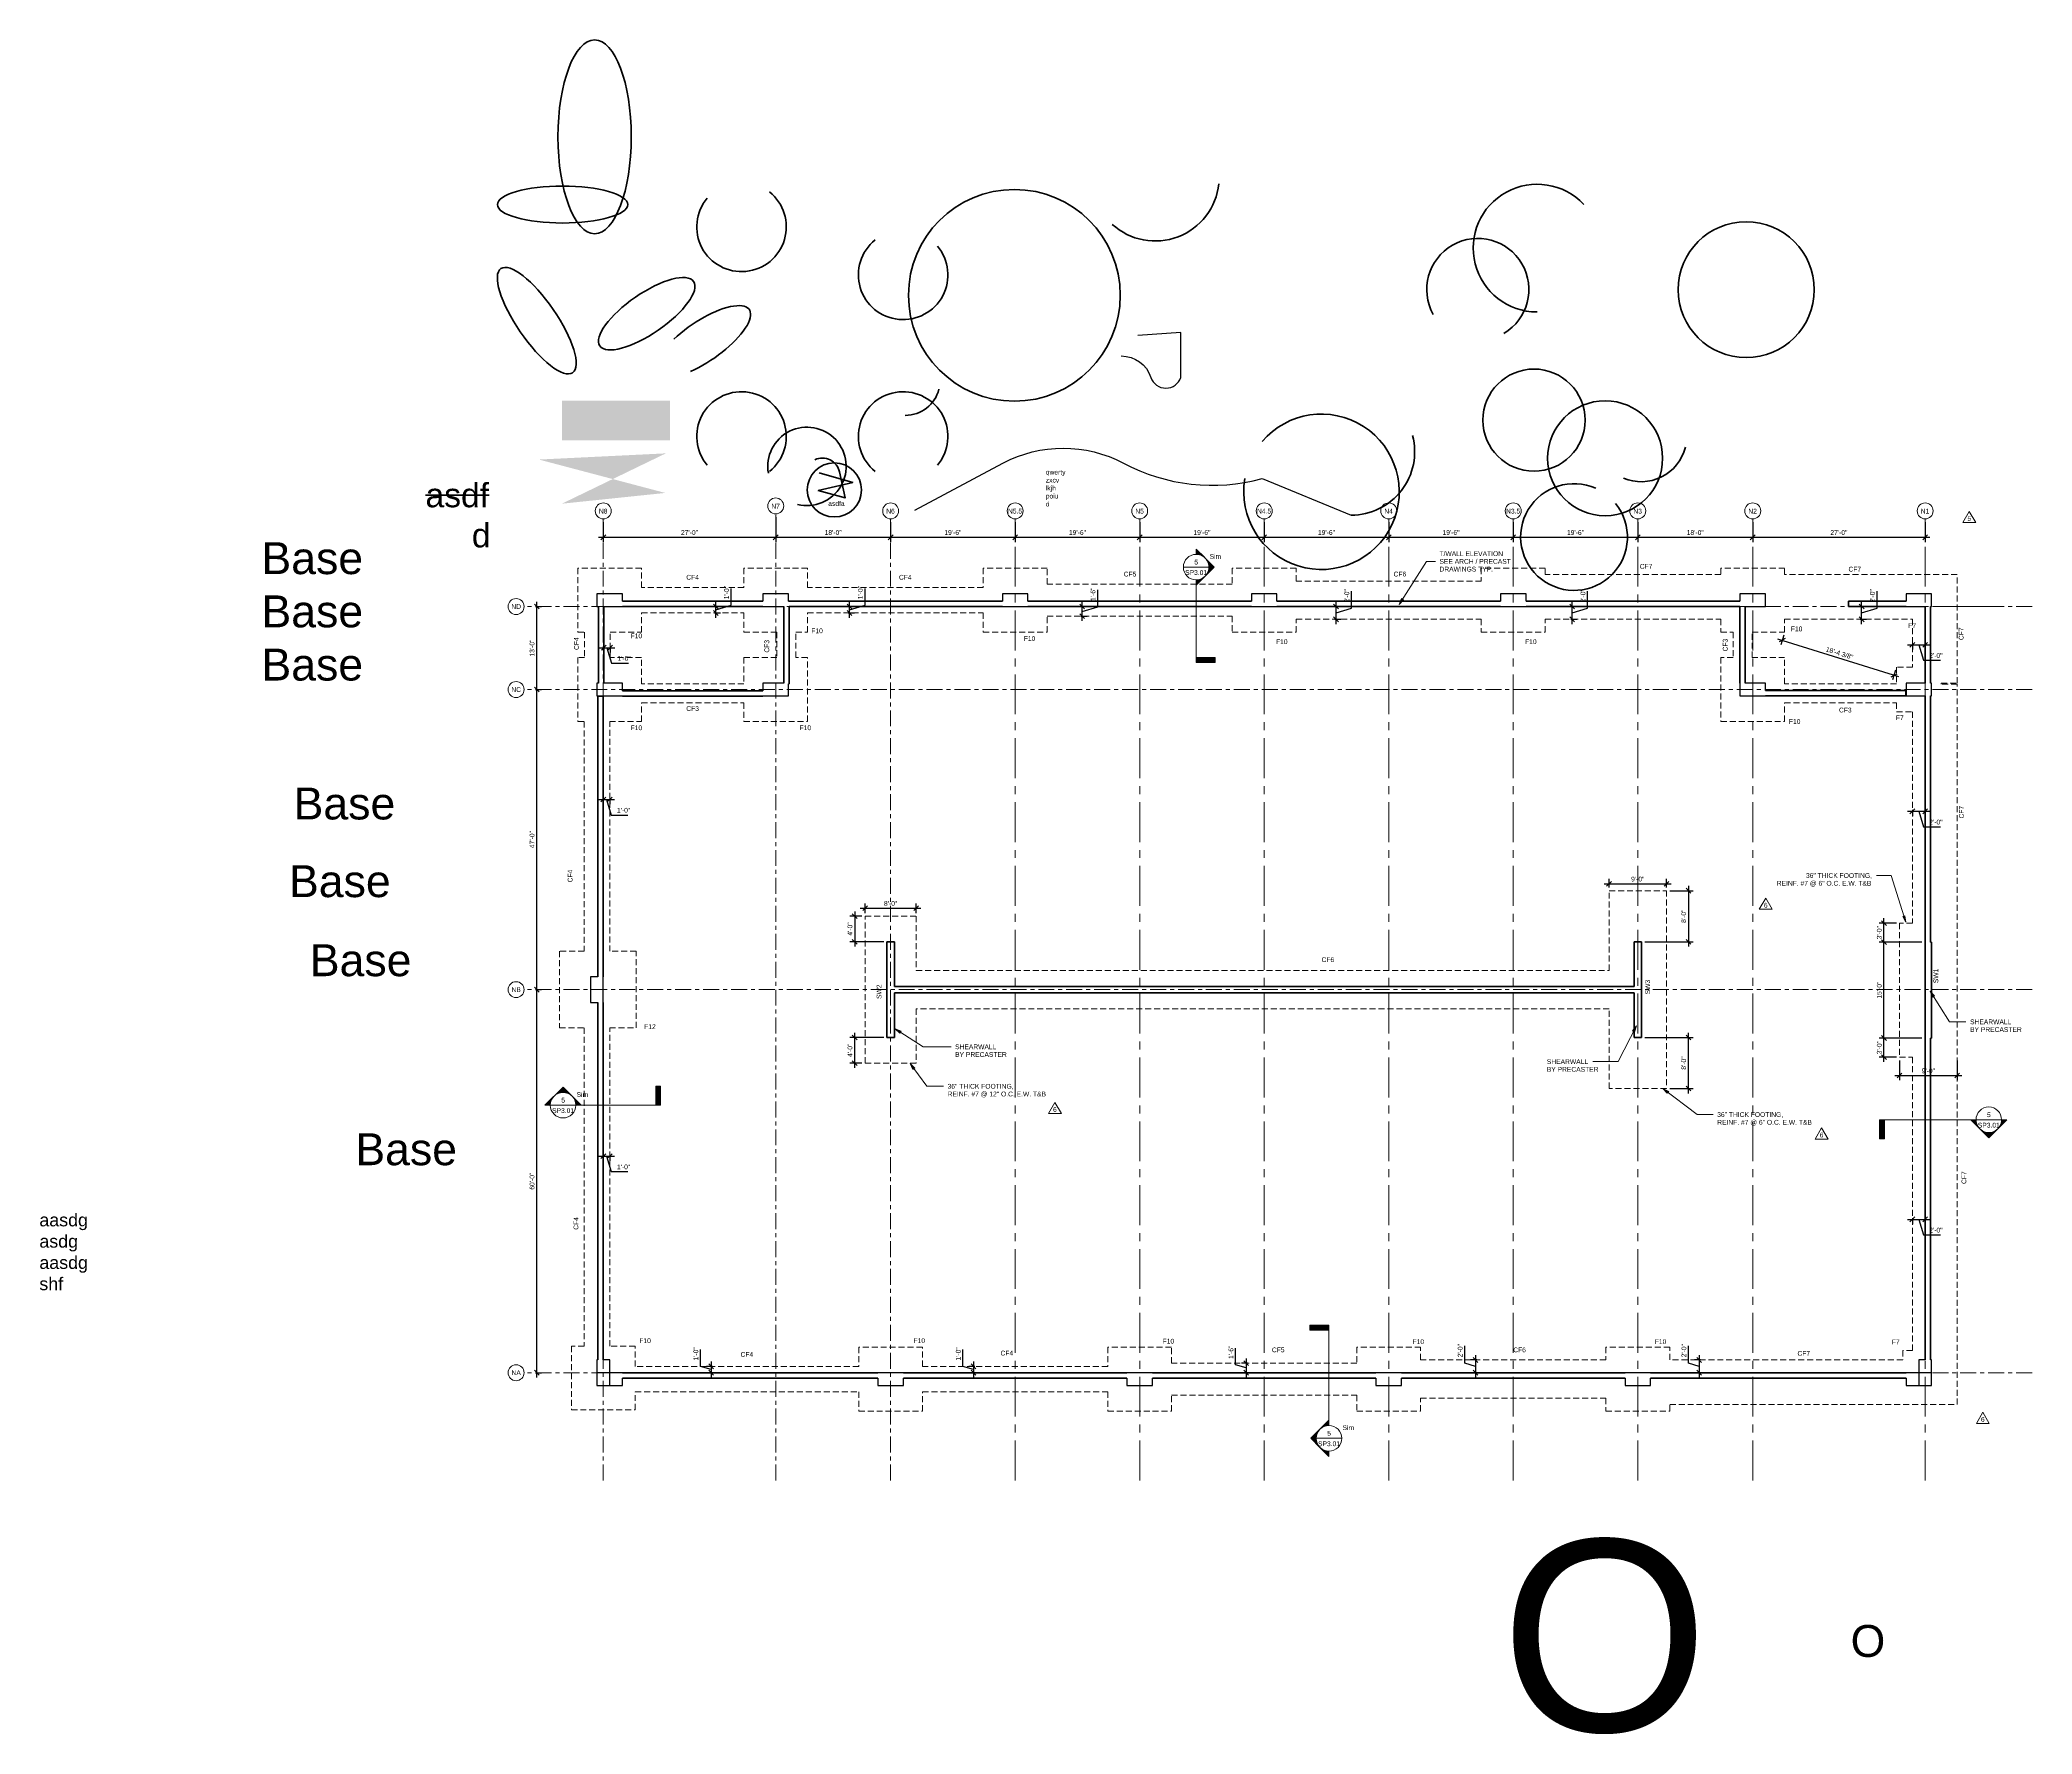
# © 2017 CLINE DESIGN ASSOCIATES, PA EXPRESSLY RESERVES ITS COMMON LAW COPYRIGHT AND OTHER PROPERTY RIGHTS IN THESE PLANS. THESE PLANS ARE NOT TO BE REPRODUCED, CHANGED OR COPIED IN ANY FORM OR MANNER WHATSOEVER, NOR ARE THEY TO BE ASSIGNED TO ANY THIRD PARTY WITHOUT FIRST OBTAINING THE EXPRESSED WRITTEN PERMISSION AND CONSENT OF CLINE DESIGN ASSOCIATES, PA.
# Model space of a CAD drawing. Header units: feet. Extents: x 912 to 6590, y 136 to 5209.
# Drawn here: x 911.8 to 1223.8, y 4943.4 to 5208.8 of the extents above; entities outside this region: 4.
import ezdxf

# ---------------------------------------------------------------- set-up
doc = ezdxf.new("R2010")
doc.units = ezdxf.units.FT
doc.header["$LTSCALE"] = 5
doc.header["$MEASUREMENT"] = 0
doc.header["$PDMODE"] = 35
doc.header["$PDSIZE"] = 1
for name, pattern in [('CENTER', [2, 1.25, -0.25, 0.25, -0.25]), ('Grid Line 1_2_', [0.875, 0.5, -0.125, 0.125, -0.125]), ('Hidden', [0.28125, 0.1875, -0.09375])]:
    doc.linetypes.add(name, pattern=pattern)
doc.layers.get('0').update_dxf_attribs({"color": 250})
doc.layers.get('Defpoints').update_dxf_attribs({"color": 250})
for name, color, linetype, lineweight in [('A-ANNO-DIMS', 250, 'Continuous', 9), ('A-DETL', 250, 'Continuous', 9), ('A-DETL-MBND', 5, 'Hidden', 9), ('A-WALL', 250, 'Continuous', 13), ('G-ANNO-REVC-IDEN', 250, 'Continuous', 9), ('G-ANNO-SYMB', 250, 'Continuous', 9), ('G-ANNO-TEXT', 250, 'Continuous', 9), ('G-ANNO-TTLB-WIDE', 250, 'Continuous', 50), ('S-COLS', 250, 'Continuous', 9), ('S-FNDN-IDEN', 250, 'Continuous', 9), ('S-GRID', 1, 'CENTER', 9), ('S-GRID-IDEN', 1, 'Continuous', 9)]:
    doc.layers.add(name, color=color, linetype=linetype, lineweight=lineweight)
doc.layers.add('TEST', color=3, linetype='Continuous')
doc.styles.add('Arial', font='arial.ttf')
doc.styles.add('Arial_1', font='arial.ttf')
doc.styles.get("Standard").update_dxf_attribs({"font": 'arial.ttf'})
doc.dimstyles.new('Linear_-_3_32__Arial', dxfattribs={"dimtxt": 0.75, "dimasz": 0.75, "dimexe": 0.75, "dimexo": 0.5, "dimgap": 0.35, "dimtad": 1, "dimdec": 4, "dimlfac": 12, "dimrnd": 0.0625, "dimzin": 3, "dimdsep": 46, "dimlunit": 4, "dimtxsty": 'Arial', "dimblk1": 'OBLIQUE', "dimblk2": 'OBLIQUE', "dimsah": 1, "dimcen": 0.09, "dimdle": 0.75, "dimazin": 0, "dimtfac": 1, "dimtdec": 4, "dimtmove": 1, "dimatfit": 2, "dimfxl": 1, "dimtvp": 1, "dimfrac": 2, "dimtolj": 1, "dimtzin": 0, "dimarcsym": 2})

# ---------------------------------------------------------------- blocks, each defined once
blk = doc.blocks.new('Grid - Tag_Column_Grid_Head-327277-NORTH GARAGE FOUNDATION PLAN')
at = {"layer": 'S-GRID-IDEN'}
blk.add_circle((0, 0), 0.156, dxfattribs=at)
blk = doc.blocks.new('_Oblique')
at = {"color": 0, "linetype": 'ByBlock', "lineweight": -2}
blk.add_line((-0.5, -0.5), (0.5, 0.5), dxfattribs=at)
blk = doc.blocks.new('*D214')
at = {"layer": 'A-ANNO-DIMS', "color": 0, "lineweight": -2, "transparency": 16777216}
for p, q in [((989.58, 4999.25), (989.58, 5060.75)), ((989.37, 5060), (990.33, 5060)), ((989.37, 5000), (990.33, 5000))]:
    blk.add_line(p, q, dxfattribs=at)
at = {"layer": 'Defpoints', "color": 0, "transparency": 16777216}
for p in [(988.87, 5060), (989.58, 5060), (988.87, 5000)]:
    blk.add_point(p, dxfattribs=at)
at = {"layer": 'A-ANNO-DIMS', "color": 0, "lineweight": -2, "transparency": 16777216, "xscale": 0.75, "yscale": 0.75, "zscale": 0.75}
for p, rotation in [((989.58, 5060), 90), ((989.58, 5000), 270)]:
    blk.add_blockref('_Oblique', p, dxfattribs=dict(at, rotation=rotation))
at = {"layer": 'A-ANNO-DIMS', "color": 0, "transparency": 16777216, "insert": (988.85, 5030), "char_height": 0.75, "width": 3.899, "attachment_point": 5, "rotation": 90, "style": 'Arial'}
blk.add_mtext('\\A1;60\'-0"', dxfattribs=at)
blk = doc.blocks.new('*D215')
at = {"layer": 'A-ANNO-DIMS', "color": 0, "lineweight": -2, "transparency": 16777216}
for p, q in [((989.58, 5059.25), (989.58, 5107.75)), ((989.37, 5107), (990.33, 5107)), ((989.37, 5060), (990.33, 5060))]:
    blk.add_line(p, q, dxfattribs=at)
at = {"layer": 'Defpoints', "color": 0, "transparency": 16777216}
for p in [(988.87, 5107), (989.58, 5107), (988.87, 5060)]:
    blk.add_point(p, dxfattribs=at)
at = {"layer": 'A-ANNO-DIMS', "color": 0, "lineweight": -2, "transparency": 16777216, "xscale": 0.75, "yscale": 0.75, "zscale": 0.75}
for p, rotation in [((989.58, 5107), 90), ((989.58, 5060), 270)]:
    blk.add_blockref('_Oblique', p, dxfattribs=dict(at, rotation=rotation))
at = {"layer": 'A-ANNO-DIMS', "color": 0, "transparency": 16777216, "insert": (988.85, 5083.5), "char_height": 0.75, "width": 3.899, "attachment_point": 5, "rotation": 90, "style": 'Arial'}
blk.add_mtext('\\A1;47\'-0"', dxfattribs=at)
blk = doc.blocks.new('*D216')
at = {"layer": 'A-ANNO-DIMS', "color": 0, "lineweight": -2, "transparency": 16777216}
for p, q in [((989.37, 5120), (990.33, 5120)), ((989.58, 5106.25), (989.58, 5120.75)), ((989.37, 5107), (990.33, 5107))]:
    blk.add_line(p, q, dxfattribs=at)
at = {"layer": 'Defpoints', "color": 0, "transparency": 16777216}
for p in [(988.87, 5120), (989.58, 5120), (988.87, 5107)]:
    blk.add_point(p, dxfattribs=at)
at = {"layer": 'A-ANNO-DIMS', "color": 0, "lineweight": -2, "transparency": 16777216, "xscale": 0.75, "yscale": 0.75, "zscale": 0.75}
for p, rotation in [((989.58, 5120), 90), ((989.58, 5107), 270)]:
    blk.add_blockref('_Oblique', p, dxfattribs=dict(at, rotation=rotation))
at = {"layer": 'A-ANNO-DIMS', "color": 0, "transparency": 16777216, "insert": (988.85, 5113.5), "char_height": 0.75, "width": 3.899, "attachment_point": 5, "rotation": 90, "style": 'Arial'}
blk.add_mtext('\\A1;13\'-0"', dxfattribs=at)
blk = doc.blocks.new('*D217')
at = {"layer": 'A-ANNO-DIMS', "color": 0, "lineweight": -2, "transparency": 16777216}
for p, q in [((1156.75, 5076.58), (1167.25, 5076.58)), ((1157.5, 5076), (1157.5, 5077.33)), ((1166.5, 5076), (1166.5, 5077.33))]:
    blk.add_line(p, q, dxfattribs=at)
at = {"layer": 'Defpoints', "color": 0, "transparency": 16777216}
for p in [(1166.5, 5076.58), (1157.5, 5075.5), (1166.5, 5075.5)]:
    blk.add_point(p, dxfattribs=at)
at = {"layer": 'A-ANNO-DIMS', "color": 0, "lineweight": -2, "transparency": 16777216, "xscale": 0.75, "yscale": 0.75, "zscale": 0.75, "rotation": 180}
blk.add_blockref('_Oblique', (1157.5, 5076.58), dxfattribs=at)
at = {"layer": 'A-ANNO-DIMS', "color": 0, "lineweight": -2, "transparency": 16777216, "xscale": 0.75, "yscale": 0.75, "zscale": 0.75}
blk.add_blockref('_Oblique', (1166.5, 5076.58), dxfattribs=at)
at = {"layer": 'A-ANNO-DIMS', "color": 0, "transparency": 16777216, "insert": (1162, 5077.31), "char_height": 0.75, "width": 3.2068, "attachment_point": 5, "style": 'Arial'}
blk.add_mtext('\\A1;9\'-0"', dxfattribs=at)
blk = doc.blocks.new('*D218')
at = {"layer": 'A-ANNO-DIMS', "color": 0, "lineweight": -2, "transparency": 16777216}
for p, q in [((1041, 5072), (1041, 5073.51)), ((1049, 5072), (1049, 5073.51)), ((1040.25, 5072.76), (1049.75, 5072.76))]:
    blk.add_line(p, q, dxfattribs=at)
at = {"layer": 'Defpoints', "color": 0, "transparency": 16777216}
for p in [(1041, 5071.5), (1049, 5072.76), (1049, 5071.5)]:
    blk.add_point(p, dxfattribs=at)
at = {"layer": 'A-ANNO-DIMS', "color": 0, "lineweight": -2, "transparency": 16777216, "xscale": 0.75, "yscale": 0.75, "zscale": 0.75, "rotation": 180}
blk.add_blockref('_Oblique', (1041, 5072.76), dxfattribs=at)
at = {"layer": 'A-ANNO-DIMS', "color": 0, "lineweight": -2, "transparency": 16777216, "xscale": 0.75, "yscale": 0.75, "zscale": 0.75}
blk.add_blockref('_Oblique', (1049, 5072.76), dxfattribs=at)
at = {"layer": 'A-ANNO-DIMS', "color": 0, "transparency": 16777216, "insert": (1045, 5073.5), "char_height": 0.75, "width": 3.2068, "attachment_point": 5, "style": 'Arial'}
blk.add_mtext('\\A1;8\'-0"', dxfattribs=at)
blk = doc.blocks.new('*D219')
at = {"layer": 'A-ANNO-DIMS', "color": 0, "lineweight": -2, "transparency": 16777216}
for p, q in [((1204.25, 5087.93), (1207.75, 5087.93)), ((1205, 5088.14), (1205, 5087.18)), ((1206, 5087.93), (1206.73, 5085.51)), ((1206.73, 5085.51), (1209.43, 5085.51)), ((1207, 5088.14), (1207, 5087.18))]:
    blk.add_line(p, q, dxfattribs=at)
at = {"layer": 'Defpoints', "color": 0, "transparency": 16777216}
for p in [(1205, 5088.64), (1207, 5088.64), (1207, 5087.93)]:
    blk.add_point(p, dxfattribs=at)
at = {"layer": 'A-ANNO-DIMS', "color": 0, "lineweight": -2, "transparency": 16777216, "xscale": 0.75, "yscale": 0.75, "zscale": 0.75, "rotation": 180}
blk.add_blockref('_Oblique', (1205, 5087.93), dxfattribs=at)
at = {"layer": 'A-ANNO-DIMS', "color": 0, "lineweight": -2, "transparency": 16777216, "xscale": 0.75, "yscale": 0.75, "zscale": 0.75}
blk.add_blockref('_Oblique', (1207, 5087.93), dxfattribs=at)
at = {"layer": 'A-ANNO-DIMS', "color": 0, "transparency": 16777216, "insert": (1208.68, 5086.24), "char_height": 0.75, "width": 3.2068, "attachment_point": 5, "style": 'Arial'}
blk.add_mtext('\\A1;2\'-0"', dxfattribs=at)
blk = doc.blocks.new('*D220')
at = {"layer": 'A-ANNO-DIMS', "color": 0, "lineweight": -2, "transparency": 16777216}
for p, q in [((1204.25, 5024.02), (1207.75, 5024.02)), ((1205, 5024.22), (1205, 5023.27)), ((1206, 5024.02), (1206.73, 5021.59)), ((1207, 5024.22), (1207, 5023.27)), ((1206.73, 5021.59), (1209.43, 5021.59))]:
    blk.add_line(p, q, dxfattribs=at)
at = {"layer": 'Defpoints', "color": 0, "transparency": 16777216}
for p in [(1205, 5024.72), (1207, 5024.72), (1207, 5024.02)]:
    blk.add_point(p, dxfattribs=at)
at = {"layer": 'A-ANNO-DIMS', "color": 0, "lineweight": -2, "transparency": 16777216, "xscale": 0.75, "yscale": 0.75, "zscale": 0.75, "rotation": 180}
blk.add_blockref('_Oblique', (1205, 5024.02), dxfattribs=at)
at = {"layer": 'A-ANNO-DIMS', "color": 0, "lineweight": -2, "transparency": 16777216, "xscale": 0.75, "yscale": 0.75, "zscale": 0.75}
blk.add_blockref('_Oblique', (1207, 5024.02), dxfattribs=at)
at = {"layer": 'A-ANNO-DIMS', "color": 0, "transparency": 16777216, "insert": (1208.68, 5022.33), "char_height": 0.75, "width": 3.2068, "attachment_point": 5, "style": 'Arial'}
blk.add_mtext('\\A1;2\'-0"', dxfattribs=at)
blk = doc.blocks.new('*D221')
at = {"layer": 'A-ANNO-DIMS', "color": 0, "lineweight": -2, "transparency": 16777216}
for p, q in [((1169.96, 5001.5), (1169.96, 5004.2)), ((1171.62, 5001), (1169.96, 5001.5)), ((1171.83, 5002), (1170.87, 5002)), ((1171.62, 5002.75), (1171.62, 4999.25)), ((1171.83, 5000), (1170.87, 5000))]:
    blk.add_line(p, q, dxfattribs=at)
at = {"layer": 'Defpoints', "color": 0, "transparency": 16777216}
for p in [(1172.33, 5002), (1171.62, 5000), (1172.33, 5000)]:
    blk.add_point(p, dxfattribs=at)
at = {"layer": 'A-ANNO-DIMS', "color": 0, "lineweight": -2, "transparency": 16777216, "xscale": 0.75, "yscale": 0.75, "zscale": 0.75}
for p, rotation in [((1171.62, 5002), 90), ((1171.62, 5000), 270)]:
    blk.add_blockref('_Oblique', p, dxfattribs=dict(at, rotation=rotation))
at = {"layer": 'A-ANNO-DIMS', "color": 0, "transparency": 16777216, "insert": (1169.23, 5003.45), "char_height": 0.75, "width": 3.2068, "attachment_point": 5, "rotation": 90, "style": 'Arial'}
blk.add_mtext('\\A1;2\'-0"', dxfattribs=at)
blk = doc.blocks.new('*D222')
at = {"layer": 'A-ANNO-DIMS', "color": 0, "lineweight": -2, "transparency": 16777216}
for p, q in [((1134.93, 5001.5), (1134.93, 5004.2)), ((1136.58, 5001), (1134.93, 5001.5)), ((1136.79, 5002), (1135.83, 5002)), ((1136.58, 5002.75), (1136.58, 4999.25)), ((1136.79, 5000), (1135.83, 5000))]:
    blk.add_line(p, q, dxfattribs=at)
at = {"layer": 'Defpoints', "color": 0, "transparency": 16777216}
for p in [(1137.29, 5002), (1136.58, 5000), (1137.29, 5000)]:
    blk.add_point(p, dxfattribs=at)
at = {"layer": 'A-ANNO-DIMS', "color": 0, "lineweight": -2, "transparency": 16777216, "xscale": 0.75, "yscale": 0.75, "zscale": 0.75}
for p, rotation in [((1136.58, 5002), 90), ((1136.58, 5000), 270)]:
    blk.add_blockref('_Oblique', p, dxfattribs=dict(at, rotation=rotation))
at = {"layer": 'A-ANNO-DIMS', "color": 0, "transparency": 16777216, "insert": (1134.19, 5003.45), "char_height": 0.75, "width": 3.2068, "attachment_point": 5, "rotation": 90, "style": 'Arial'}
blk.add_mtext('\\A1;2\'-0"', dxfattribs=at)
blk = doc.blocks.new('*D223')
at = {"layer": 'A-ANNO-DIMS', "color": 0, "lineweight": -2, "transparency": 16777216}
for p, q in [((1151.52, 5120), (1152.48, 5120)), ((1151.73, 5117.25), (1151.73, 5120.75)), ((1154.15, 5119.73), (1154.15, 5122.43)), ((1151.52, 5118), (1152.48, 5118)), ((1151.73, 5119), (1154.15, 5119.73))]:
    blk.add_line(p, q, dxfattribs=at)
at = {"layer": 'Defpoints', "color": 0, "transparency": 16777216}
for p in [(1151.02, 5120), (1151.73, 5120), (1151.02, 5118)]:
    blk.add_point(p, dxfattribs=at)
at = {"layer": 'A-ANNO-DIMS', "color": 0, "lineweight": -2, "transparency": 16777216, "xscale": 0.75, "yscale": 0.75, "zscale": 0.75}
for p, rotation in [((1151.73, 5120), 90), ((1151.73, 5118), 270)]:
    blk.add_blockref('_Oblique', p, dxfattribs=dict(at, rotation=rotation))
at = {"layer": 'A-ANNO-DIMS', "color": 0, "transparency": 16777216, "insert": (1153.42, 5121.68), "char_height": 0.75, "width": 3.2068, "attachment_point": 5, "rotation": 90, "style": 'Arial'}
blk.add_mtext('\\A1;2\'-0"', dxfattribs=at)
blk = doc.blocks.new('*D224')
at = {"layer": 'A-ANNO-DIMS', "color": 0, "lineweight": -2, "transparency": 16777216}
for p, q in [((1114.54, 5120), (1115.5, 5120)), ((1114.75, 5117.25), (1114.75, 5120.75)), ((1117.18, 5119.73), (1117.18, 5122.43)), ((1114.54, 5118), (1115.5, 5118)), ((1114.75, 5119), (1117.18, 5119.73))]:
    blk.add_line(p, q, dxfattribs=at)
at = {"layer": 'Defpoints', "color": 0, "transparency": 16777216}
for p in [(1114.04, 5120), (1114.75, 5120), (1114.04, 5118)]:
    blk.add_point(p, dxfattribs=at)
at = {"layer": 'A-ANNO-DIMS', "color": 0, "lineweight": -2, "transparency": 16777216, "xscale": 0.75, "yscale": 0.75, "zscale": 0.75}
for p, rotation in [((1114.75, 5120), 90), ((1114.75, 5118), 270)]:
    blk.add_blockref('_Oblique', p, dxfattribs=dict(at, rotation=rotation))
at = {"layer": 'A-ANNO-DIMS', "color": 0, "transparency": 16777216, "insert": (1116.44, 5121.68), "char_height": 0.75, "width": 3.2068, "attachment_point": 5, "rotation": 90, "style": 'Arial'}
blk.add_mtext('\\A1;2\'-0"', dxfattribs=at)
blk = doc.blocks.new('*D225')
at = {"layer": 'A-ANNO-DIMS', "color": 0, "lineweight": -2, "transparency": 16777216}
for p, q in [((1074.8, 5120), (1075.75, 5120)), ((1075, 5117.75), (1075, 5120.75)), ((1075, 5119.25), (1077.43, 5119.98)), ((1077.43, 5119.98), (1077.43, 5122.6)), ((1074.8, 5118.5), (1075.75, 5118.5))]:
    blk.add_line(p, q, dxfattribs=at)
at = {"layer": 'Defpoints', "color": 0, "transparency": 16777216}
for p in [(1074.3, 5120), (1075, 5120), (1074.3, 5118.5)]:
    blk.add_point(p, dxfattribs=at)
at = {"layer": 'A-ANNO-DIMS', "color": 0, "lineweight": -2, "transparency": 16777216, "xscale": 0.75, "yscale": 0.75, "zscale": 0.75}
for p, rotation in [((1075, 5120), 90), ((1075, 5118.5), 270)]:
    blk.add_blockref('_Oblique', p, dxfattribs=dict(at, rotation=rotation))
at = {"layer": 'A-ANNO-DIMS', "color": 0, "transparency": 16777216, "insert": (1076.69, 5121.93), "char_height": 0.75, "width": 3.2068, "attachment_point": 5, "rotation": 90, "style": 'Arial'}
blk.add_mtext('\\A1;1\'-6"', dxfattribs=at)
blk = doc.blocks.new('*D226')
at = {"layer": 'A-ANNO-DIMS', "color": 0, "lineweight": -2, "transparency": 16777216}
for p, q in [((1038.36, 5120), (1039.32, 5120)), ((1038.57, 5118.25), (1038.57, 5120.75)), ((1038.57, 5119.5), (1040.99, 5120.23)), ((1040.99, 5120.23), (1040.99, 5122.85)), ((1038.36, 5119), (1039.32, 5119))]:
    blk.add_line(p, q, dxfattribs=at)
at = {"layer": 'Defpoints', "color": 0, "transparency": 16777216}
for p in [(1037.86, 5120), (1038.57, 5120), (1037.86, 5119)]:
    blk.add_point(p, dxfattribs=at)
at = {"layer": 'A-ANNO-DIMS', "color": 0, "lineweight": -2, "transparency": 16777216, "xscale": 0.75, "yscale": 0.75, "zscale": 0.75}
for p, rotation in [((1038.57, 5120), 90), ((1038.57, 5119), 270)]:
    blk.add_blockref('_Oblique', p, dxfattribs=dict(at, rotation=rotation))
at = {"layer": 'A-ANNO-DIMS', "color": 0, "transparency": 16777216, "insert": (1040.26, 5122.18), "char_height": 0.75, "width": 3.2068, "attachment_point": 5, "rotation": 90, "style": 'Arial'}
blk.add_mtext('\\A1;1\'-0"', dxfattribs=at)
blk = doc.blocks.new('*D227')
at = {"layer": 'A-ANNO-DIMS', "color": 0, "lineweight": -2, "transparency": 16777216}
for p, q in [((1017.4, 5120), (1018.36, 5120)), ((1017.61, 5118.25), (1017.61, 5120.75)), ((1017.61, 5119.5), (1020.03, 5120.23)), ((1020.03, 5120.23), (1020.03, 5122.85)), ((1017.4, 5119), (1018.36, 5119))]:
    blk.add_line(p, q, dxfattribs=at)
at = {"layer": 'Defpoints', "color": 0, "transparency": 16777216}
for p in [(1016.9, 5120), (1017.61, 5120), (1016.9, 5119)]:
    blk.add_point(p, dxfattribs=at)
at = {"layer": 'A-ANNO-DIMS', "color": 0, "lineweight": -2, "transparency": 16777216, "xscale": 0.75, "yscale": 0.75, "zscale": 0.75}
for p, rotation in [((1017.61, 5120), 90), ((1017.61, 5119), 270)]:
    blk.add_blockref('_Oblique', p, dxfattribs=dict(at, rotation=rotation))
at = {"layer": 'A-ANNO-DIMS', "color": 0, "transparency": 16777216, "insert": (1019.3, 5122.18), "char_height": 0.75, "width": 3.2068, "attachment_point": 5, "rotation": 90, "style": 'Arial'}
blk.add_mtext('\\A1;1\'-0"', dxfattribs=at)
blk = doc.blocks.new('*D228')
at = {"layer": 'A-ANNO-DIMS', "color": 0, "lineweight": -2, "transparency": 16777216}
for p, q in [((999.25, 5089.78), (1001.75, 5089.78)), ((1000, 5089.98), (1000, 5089.03)), ((1000.5, 5089.78), (1001.23, 5087.35)), ((1001, 5089.98), (1001, 5089.03)), ((1001.23, 5087.35), (1003.85, 5087.35))]:
    blk.add_line(p, q, dxfattribs=at)
at = {"layer": 'Defpoints', "color": 0, "transparency": 16777216}
for p in [(1000, 5090.48), (1001, 5090.48), (1001, 5089.78)]:
    blk.add_point(p, dxfattribs=at)
at = {"layer": 'A-ANNO-DIMS', "color": 0, "lineweight": -2, "transparency": 16777216, "xscale": 0.75, "yscale": 0.75, "zscale": 0.75, "rotation": 180}
blk.add_blockref('_Oblique', (1000, 5089.78), dxfattribs=at)
at = {"layer": 'A-ANNO-DIMS', "color": 0, "lineweight": -2, "transparency": 16777216, "xscale": 0.75, "yscale": 0.75, "zscale": 0.75}
blk.add_blockref('_Oblique', (1001, 5089.78), dxfattribs=at)
at = {"layer": 'A-ANNO-DIMS', "color": 0, "transparency": 16777216, "insert": (1003.18, 5088.09), "char_height": 0.75, "width": 3.2068, "attachment_point": 5, "style": 'Arial'}
blk.add_mtext('\\A1;1\'-0"', dxfattribs=at)
blk = doc.blocks.new('*D229')
at = {"layer": 'A-ANNO-DIMS', "color": 0, "lineweight": -2, "transparency": 16777216}
for p, q in [((1015.23, 5001), (1015.23, 5003.62)), ((1016.89, 5001.75), (1016.89, 4999.25)), ((1016.89, 5000.5), (1015.23, 5001)), ((1017.1, 5001), (1016.14, 5001)), ((1017.1, 5000), (1016.14, 5000))]:
    blk.add_line(p, q, dxfattribs=at)
at = {"layer": 'Defpoints', "color": 0, "transparency": 16777216}
for p in [(1016.89, 5000), (1017.6, 5001), (1017.6, 5000)]:
    blk.add_point(p, dxfattribs=at)
at = {"layer": 'A-ANNO-DIMS', "color": 0, "lineweight": -2, "transparency": 16777216, "xscale": 0.75, "yscale": 0.75, "zscale": 0.75}
for p, rotation in [((1016.89, 5001), 90), ((1016.89, 5000), 270)]:
    blk.add_blockref('_Oblique', p, dxfattribs=dict(at, rotation=rotation))
at = {"layer": 'A-ANNO-DIMS', "color": 0, "transparency": 16777216, "insert": (1014.5, 5002.95), "char_height": 0.75, "width": 3.2068, "attachment_point": 5, "rotation": 90, "style": 'Arial'}
blk.add_mtext('\\A1;1\'-0"', dxfattribs=at)
blk = doc.blocks.new('*D230')
at = {"layer": 'A-ANNO-DIMS', "color": 0, "lineweight": -2, "transparency": 16777216}
for p, q in [((1056.32, 5001), (1056.32, 5003.62)), ((1057.98, 5001.75), (1057.98, 4999.25)), ((1057.98, 5000.5), (1056.32, 5001)), ((1058.19, 5001), (1057.23, 5001)), ((1058.19, 5000), (1057.23, 5000))]:
    blk.add_line(p, q, dxfattribs=at)
at = {"layer": 'Defpoints', "color": 0, "transparency": 16777216}
for p in [(1057.98, 5000), (1058.69, 5001), (1058.69, 5000)]:
    blk.add_point(p, dxfattribs=at)
at = {"layer": 'A-ANNO-DIMS', "color": 0, "lineweight": -2, "transparency": 16777216, "xscale": 0.75, "yscale": 0.75, "zscale": 0.75}
for p, rotation in [((1057.98, 5001), 90), ((1057.98, 5000), 270)]:
    blk.add_blockref('_Oblique', p, dxfattribs=dict(at, rotation=rotation))
at = {"layer": 'A-ANNO-DIMS', "color": 0, "transparency": 16777216, "insert": (1055.59, 5002.95), "char_height": 0.75, "width": 3.2068, "attachment_point": 5, "rotation": 90, "style": 'Arial'}
blk.add_mtext('\\A1;1\'-0"', dxfattribs=at)
blk = doc.blocks.new('*D231')
at = {"layer": 'A-ANNO-DIMS', "color": 0, "lineweight": -2, "transparency": 16777216}
for p, q in [((1206.5, 5052.42), (1199.8, 5052.42)), ((1200.55, 5048.67), (1200.55, 5053.17)), ((1202.5, 5049.42), (1199.8, 5049.42))]:
    blk.add_line(p, q, dxfattribs=at)
at = {"layer": 'Defpoints', "color": 0, "transparency": 16777216}
for p in [(1200.55, 5052.42), (1207, 5052.42), (1203, 5049.42)]:
    blk.add_point(p, dxfattribs=at)
at = {"layer": 'A-ANNO-DIMS', "color": 0, "lineweight": -2, "transparency": 16777216, "xscale": 0.75, "yscale": 0.75, "zscale": 0.75}
for p, rotation in [((1200.55, 5052.42), 90), ((1200.55, 5049.42), 270)]:
    blk.add_blockref('_Oblique', p, dxfattribs=dict(at, rotation=rotation))
at = {"layer": 'A-ANNO-DIMS', "color": 0, "transparency": 16777216, "insert": (1199.82, 5050.92), "char_height": 0.75, "width": 3.2068, "attachment_point": 5, "rotation": 90, "style": 'Arial'}
blk.add_mtext('\\A1;3\'-0"', dxfattribs=at)
blk = doc.blocks.new('*D232')
at = {"layer": 'A-ANNO-DIMS', "color": 0, "lineweight": -2, "transparency": 16777216}
for p, q in [((1206.5, 5067.42), (1199.8, 5067.42)), ((1200.55, 5051.67), (1200.55, 5068.17)), ((1206.5, 5052.42), (1199.8, 5052.42))]:
    blk.add_line(p, q, dxfattribs=at)
at = {"layer": 'Defpoints', "color": 0, "transparency": 16777216}
for p in [(1200.55, 5067.42), (1207, 5067.42), (1207, 5052.42)]:
    blk.add_point(p, dxfattribs=at)
at = {"layer": 'A-ANNO-DIMS', "color": 0, "lineweight": -2, "transparency": 16777216, "xscale": 0.75, "yscale": 0.75, "zscale": 0.75}
for p, rotation in [((1200.55, 5067.42), 90), ((1200.55, 5052.42), 270)]:
    blk.add_blockref('_Oblique', p, dxfattribs=dict(at, rotation=rotation))
at = {"layer": 'A-ANNO-DIMS', "color": 0, "transparency": 16777216, "insert": (1199.82, 5059.92), "char_height": 0.75, "width": 3.899, "attachment_point": 5, "rotation": 90, "style": 'Arial'}
blk.add_mtext('\\A1;15\'-0"', dxfattribs=at)
blk = doc.blocks.new('*D233')
at = {"layer": 'A-ANNO-DIMS', "color": 0, "lineweight": -2, "transparency": 16777216}
for p, q in [((1202.5, 5070.42), (1199.8, 5070.42)), ((1200.55, 5066.67), (1200.55, 5071.17)), ((1206.5, 5067.42), (1199.8, 5067.42))]:
    blk.add_line(p, q, dxfattribs=at)
at = {"layer": 'Defpoints', "color": 0, "transparency": 16777216}
for p in [(1200.55, 5070.42), (1203, 5070.42), (1207, 5067.42)]:
    blk.add_point(p, dxfattribs=at)
at = {"layer": 'A-ANNO-DIMS', "color": 0, "lineweight": -2, "transparency": 16777216, "xscale": 0.75, "yscale": 0.75, "zscale": 0.75}
for p, rotation in [((1200.55, 5070.42), 90), ((1200.55, 5067.42), 270)]:
    blk.add_blockref('_Oblique', p, dxfattribs=dict(at, rotation=rotation))
at = {"layer": 'A-ANNO-DIMS', "color": 0, "transparency": 16777216, "insert": (1199.82, 5068.92), "char_height": 0.75, "width": 3.2068, "attachment_point": 5, "rotation": 90, "style": 'Arial'}
blk.add_mtext('\\A1;3\'-0"', dxfattribs=at)
blk = doc.blocks.new('*D234')
at = {"layer": 'A-ANNO-DIMS', "color": 0, "lineweight": -2, "transparency": 16777216}
for p, q in [((1203, 5048.92), (1203, 5045.8)), ((1212, 5048.92), (1212, 5045.8)), ((1202.25, 5046.55), (1212.75, 5046.55))]:
    blk.add_line(p, q, dxfattribs=at)
at = {"layer": 'Defpoints', "color": 0, "transparency": 16777216}
for p in [(1203, 5049.42), (1212, 5049.42), (1212, 5046.55)]:
    blk.add_point(p, dxfattribs=at)
at = {"layer": 'A-ANNO-DIMS', "color": 0, "lineweight": -2, "transparency": 16777216, "xscale": 0.75, "yscale": 0.75, "zscale": 0.75, "rotation": 180}
blk.add_blockref('_Oblique', (1203, 5046.55), dxfattribs=at)
at = {"layer": 'A-ANNO-DIMS', "color": 0, "lineweight": -2, "transparency": 16777216, "xscale": 0.75, "yscale": 0.75, "zscale": 0.75}
blk.add_blockref('_Oblique', (1212, 5046.55), dxfattribs=at)
at = {"layer": 'A-ANNO-DIMS', "color": 0, "transparency": 16777216, "insert": (1207.5, 5047.28), "char_height": 0.75, "width": 3.2068, "attachment_point": 5, "style": 'Arial'}
blk.add_mtext('\\A1;9\'-0"', dxfattribs=at)
blk = doc.blocks.new('Section - 3_32_ x 3_8_-18514-NORTH GARAGE FOUNDATION PLAN')
at = {"layer": 'G-ANNO-SYMB'}
blk.add_hatch(color=256, dxfattribs=at).paths.add_polyline_path([(0, 0.375), (0, 0), (-0.09375, 0), (-0.09375, 0.375)], flags=0)
for p, q in [((0, 0.375), (-0.09375, 0.375)), ((-0.09375, 0.375), (-0.09375, 0)), ((-0.09375, 0), (0, 0)), ((0, 0), (0, 0.375))]:
    blk.add_line(p, q, dxfattribs=at)
blk = doc.blocks.new('Section - Section Head - Filled-1526-NORTH GARAGE FOUNDATION PLAN')
at = {"layer": 'G-ANNO-SYMB'}
h = blk.add_hatch(color=256, dxfattribs=at)
edge = h.paths.add_edge_path(flags=0)
edge.add_arc((-0.25, 0), 0.25, 137.9216, 180)
edge.add_line((-0.5, 0), (-0.604, 0))
edge.add_line((-0.604, 0), (-0.436, 0.168))
h = blk.add_hatch(color=256, dxfattribs=at)
edge = h.paths.add_edge_path(flags=0)
edge.add_line((-0.427, 0.177), (-0.25, 0.354))
edge.add_line((-0.25, 0.354), (-0.25, 0.25))
edge.add_arc((-0.25, 0), 0.25, 90, 135)
h = blk.add_hatch(color=256, dxfattribs=at)
edge = h.paths.add_edge_path(flags=0)
edge.add_arc((-0.25, 0), 0.25, 45, 90)
edge.add_line((-0.25, 0.25), (-0.25, 0.354))
edge.add_line((-0.25, 0.354), (-0.073, 0.177))
h = blk.add_hatch(color=256, dxfattribs=at)
edge = h.paths.add_edge_path(flags=0)
edge.add_line((-0.064, 0.168), (0.104, 0))
edge.add_line((0.104, 0), (0, 0))
edge.add_arc((-0.25, 0), 0.25, 0, 42.0784)
for p, q in [((-0.25, 0.354), (-0.604, 0)), ((-0.436, 0.168), (-0.604, 0)), ((-0.5, 0), (-0.604, 0)), ((-0.604, 0), (-0.5, 0)), ((-0.25, 0.354), (-0.427, 0.177)), ((-0.25, 0.354), (0.104, 0)), ((-0.25, 0.25), (-0.25, 0.354)), ((-0.073, 0.177), (-0.25, 0.354)), ((-0.25, 0.354), (-0.25, 0.25)), ((0.104, 0), (-0.064, 0.168)), ((0, 0), (0.104, 0)), ((0, 0), (0.104, 0))]:
    blk.add_line(p, q, dxfattribs=at)
for start, end in [(360, 180), (180, 360)]:
    blk.add_arc((-0.25, 0), 0.25, start, end, dxfattribs=at)
blk = doc.blocks.new('*D235')
at = {"layer": 'A-ANNO-DIMS', "color": 0, "lineweight": -2, "transparency": 16777216}
for p, q in [((999.25, 5033.92), (1001.75, 5033.92)), ((1000, 5034.13), (1000, 5033.17)), ((1000.5, 5033.92), (1001.23, 5031.5)), ((1001, 5034.13), (1001, 5033.17)), ((1001.23, 5031.5), (1003.85, 5031.5))]:
    blk.add_line(p, q, dxfattribs=at)
at = {"layer": 'Defpoints', "color": 0, "transparency": 16777216}
for p in [(1000, 5034.63), (1001, 5034.63), (1001, 5033.92)]:
    blk.add_point(p, dxfattribs=at)
at = {"layer": 'A-ANNO-DIMS', "color": 0, "lineweight": -2, "transparency": 16777216, "xscale": 0.75, "yscale": 0.75, "zscale": 0.75, "rotation": 180}
blk.add_blockref('_Oblique', (1000, 5033.92), dxfattribs=at)
at = {"layer": 'A-ANNO-DIMS', "color": 0, "lineweight": -2, "transparency": 16777216, "xscale": 0.75, "yscale": 0.75, "zscale": 0.75}
blk.add_blockref('_Oblique', (1001, 5033.92), dxfattribs=at)
at = {"layer": 'A-ANNO-DIMS', "color": 0, "transparency": 16777216, "insert": (1003.18, 5032.23), "char_height": 0.75, "width": 3.2068, "attachment_point": 5, "style": 'Arial'}
blk.add_mtext('\\A1;1\'-0"', dxfattribs=at)
blk = doc.blocks.new('*D236')
at = {"layer": 'A-ANNO-DIMS', "color": 0, "lineweight": -2, "transparency": 16777216}
for p, q in [((999.33, 5113.56), (1001.83, 5113.56)), ((1000.08, 5113.77), (1000.08, 5112.81)), ((1000.58, 5113.56), (1001.31, 5111.14)), ((1001.08, 5113.77), (1001.08, 5112.81)), ((1001.31, 5111.14), (1003.93, 5111.14))]:
    blk.add_line(p, q, dxfattribs=at)
at = {"layer": 'Defpoints', "color": 0, "transparency": 16777216}
for p in [(1000.08, 5114.27), (1001.08, 5114.27), (1001.08, 5113.56)]:
    blk.add_point(p, dxfattribs=at)
at = {"layer": 'A-ANNO-DIMS', "color": 0, "lineweight": -2, "transparency": 16777216, "xscale": 0.75, "yscale": 0.75, "zscale": 0.75, "rotation": 180}
blk.add_blockref('_Oblique', (1000.08, 5113.56), dxfattribs=at)
at = {"layer": 'A-ANNO-DIMS', "color": 0, "lineweight": -2, "transparency": 16777216, "xscale": 0.75, "yscale": 0.75, "zscale": 0.75}
blk.add_blockref('_Oblique', (1001.08, 5113.56), dxfattribs=at)
at = {"layer": 'A-ANNO-DIMS', "color": 0, "transparency": 16777216, "insert": (1003.26, 5111.87), "char_height": 0.75, "width": 3.2068, "attachment_point": 5, "style": 'Arial'}
blk.add_mtext('\\A1;1\'-0"', dxfattribs=at)
blk = doc.blocks.new('*D237')
at = {"layer": 'A-ANNO-DIMS', "color": 0, "lineweight": -2, "transparency": 16777216}
for p, q in [((1099.02, 5001.25), (1099.02, 5003.87)), ((1100.68, 5000.75), (1099.02, 5001.25)), ((1100.89, 5001.5), (1099.93, 5001.5)), ((1100.68, 5002.25), (1100.68, 4999.25)), ((1100.89, 5000), (1099.93, 5000))]:
    blk.add_line(p, q, dxfattribs=at)
at = {"layer": 'Defpoints', "color": 0, "transparency": 16777216}
for p in [(1101.39, 5001.5), (1100.68, 5000), (1101.39, 5000)]:
    blk.add_point(p, dxfattribs=at)
at = {"layer": 'A-ANNO-DIMS', "color": 0, "lineweight": -2, "transparency": 16777216, "xscale": 0.75, "yscale": 0.75, "zscale": 0.75}
for p, rotation in [((1100.68, 5001.5), 90), ((1100.68, 5000), 270)]:
    blk.add_blockref('_Oblique', p, dxfattribs=dict(at, rotation=rotation))
at = {"layer": 'A-ANNO-DIMS', "color": 0, "transparency": 16777216, "insert": (1098.29, 5003.2), "char_height": 0.75, "width": 3.2068, "attachment_point": 5, "rotation": 90, "style": 'Arial'}
blk.add_mtext('\\A1;1\'-6"', dxfattribs=at)
blk = doc.blocks.new('*D238')
at = {"layer": 'A-ANNO-DIMS', "color": 0, "lineweight": -2, "transparency": 16777216}
for p, q in [((1040.5, 5071.5), (1038.62, 5071.5)), ((1039.37, 5072.25), (1039.37, 5066.75)), ((1043.92, 5067.5), (1038.62, 5067.5))]:
    blk.add_line(p, q, dxfattribs=at)
at = {"layer": 'Defpoints', "color": 0, "transparency": 16777216}
for p in [(1041, 5071.5), (1039.37, 5067.5), (1044.42, 5067.5)]:
    blk.add_point(p, dxfattribs=at)
at = {"layer": 'A-ANNO-DIMS', "color": 0, "lineweight": -2, "transparency": 16777216, "xscale": 0.75, "yscale": 0.75, "zscale": 0.75}
for p, rotation in [((1039.37, 5071.5), 90), ((1039.37, 5067.5), 270)]:
    blk.add_blockref('_Oblique', p, dxfattribs=dict(at, rotation=rotation))
at = {"layer": 'A-ANNO-DIMS', "color": 0, "transparency": 16777216, "insert": (1038.63, 5069.5), "char_height": 0.75, "width": 3.2068, "attachment_point": 5, "rotation": 90, "style": 'Arial'}
blk.add_mtext('\\A1;4\'-0"', dxfattribs=at)
blk = doc.blocks.new('*D239')
at = {"layer": 'A-ANNO-DIMS', "color": 0, "lineweight": -2, "transparency": 16777216}
for p, q in [((1204.25, 5114.01), (1207.75, 5114.01)), ((1205, 5114.22), (1205, 5113.26)), ((1206, 5114.01), (1206.73, 5111.59)), ((1207, 5114.22), (1207, 5113.26)), ((1206.73, 5111.59), (1209.43, 5111.59))]:
    blk.add_line(p, q, dxfattribs=at)
at = {"layer": 'Defpoints', "color": 0, "transparency": 16777216}
for p in [(1205, 5114.72), (1207, 5114.72), (1207, 5114.01)]:
    blk.add_point(p, dxfattribs=at)
at = {"layer": 'A-ANNO-DIMS', "color": 0, "lineweight": -2, "transparency": 16777216, "xscale": 0.75, "yscale": 0.75, "zscale": 0.75, "rotation": 180}
blk.add_blockref('_Oblique', (1205, 5114.01), dxfattribs=at)
at = {"layer": 'A-ANNO-DIMS', "color": 0, "lineweight": -2, "transparency": 16777216, "xscale": 0.75, "yscale": 0.75, "zscale": 0.75}
blk.add_blockref('_Oblique', (1207, 5114.01), dxfattribs=at)
at = {"layer": 'A-ANNO-DIMS', "color": 0, "transparency": 16777216, "insert": (1208.68, 5112.32), "char_height": 0.75, "width": 3.2068, "attachment_point": 5, "style": 'Arial'}
blk.add_mtext('\\A1;2\'-0"', dxfattribs=at)
blk = doc.blocks.new('*D240')
at = {"layer": 'A-ANNO-DIMS', "color": 0, "lineweight": -2, "transparency": 16777216}
for p, q in [((1196.85, 5120), (1197.81, 5120)), ((1197.06, 5117.25), (1197.06, 5120.75)), ((1199.48, 5119.73), (1199.48, 5122.43)), ((1196.85, 5118), (1197.81, 5118)), ((1197.06, 5119), (1199.48, 5119.73))]:
    blk.add_line(p, q, dxfattribs=at)
at = {"layer": 'Defpoints', "color": 0, "transparency": 16777216}
for p in [(1196.35, 5120), (1197.06, 5120), (1196.35, 5118)]:
    blk.add_point(p, dxfattribs=at)
at = {"layer": 'A-ANNO-DIMS', "color": 0, "lineweight": -2, "transparency": 16777216, "xscale": 0.75, "yscale": 0.75, "zscale": 0.75}
for p, rotation in [((1197.06, 5120), 90), ((1197.06, 5118), 270)]:
    blk.add_blockref('_Oblique', p, dxfattribs=dict(at, rotation=rotation))
at = {"layer": 'A-ANNO-DIMS', "color": 0, "transparency": 16777216, "insert": (1198.75, 5121.68), "char_height": 0.75, "width": 3.2068, "attachment_point": 5, "rotation": 90, "style": 'Arial'}
blk.add_mtext('\\A1;2\'-0"', dxfattribs=at)
blk = doc.blocks.new('*D241')
at = {"layer": 'A-ANNO-DIMS', "color": 0, "lineweight": -2, "transparency": 16777216}
for p, q in [((1043.92, 5052.5), (1038.62, 5052.5)), ((1039.37, 5047.75), (1039.37, 5053.25)), ((1040.5, 5048.5), (1038.62, 5048.5))]:
    blk.add_line(p, q, dxfattribs=at)
at = {"layer": 'Defpoints', "color": 0, "transparency": 16777216}
for p in [(1039.37, 5052.5), (1044.42, 5052.5), (1041, 5048.5)]:
    blk.add_point(p, dxfattribs=at)
at = {"layer": 'A-ANNO-DIMS', "color": 0, "lineweight": -2, "transparency": 16777216, "xscale": 0.75, "yscale": 0.75, "zscale": 0.75}
for p, rotation in [((1039.37, 5052.5), 90), ((1039.37, 5048.5), 270)]:
    blk.add_blockref('_Oblique', p, dxfattribs=dict(at, rotation=rotation))
at = {"layer": 'A-ANNO-DIMS', "color": 0, "transparency": 16777216, "insert": (1038.63, 5050.5), "char_height": 0.75, "width": 3.2068, "attachment_point": 5, "rotation": 90, "style": 'Arial'}
blk.add_mtext('\\A1;4\'-0"', dxfattribs=at)
blk = doc.blocks.new('*D242')
at = {"layer": 'A-ANNO-DIMS', "color": 0, "lineweight": -2, "transparency": 16777216}
for p, q in [((1169.93, 5076.25), (1169.93, 5066.75)), ((1167, 5075.5), (1170.68, 5075.5)), ((1163.08, 5067.5), (1170.68, 5067.5))]:
    blk.add_line(p, q, dxfattribs=at)
at = {"layer": 'Defpoints', "color": 0, "transparency": 16777216}
for p in [(1166.5, 5075.5), (1162.58, 5067.5), (1169.93, 5067.5)]:
    blk.add_point(p, dxfattribs=at)
at = {"layer": 'A-ANNO-DIMS', "color": 0, "lineweight": -2, "transparency": 16777216, "xscale": 0.75, "yscale": 0.75, "zscale": 0.75}
for p, rotation in [((1169.93, 5075.5), 90), ((1169.93, 5067.5), 270)]:
    blk.add_blockref('_Oblique', p, dxfattribs=dict(at, rotation=rotation))
at = {"layer": 'A-ANNO-DIMS', "color": 0, "transparency": 16777216, "insert": (1169.19, 5071.5), "char_height": 0.75, "width": 3.2068, "attachment_point": 5, "rotation": 90, "style": 'Arial'}
blk.add_mtext('\\A1;8\'-0"', dxfattribs=at)
blk = doc.blocks.new('*D243')
at = {"layer": 'A-ANNO-DIMS', "color": 0, "lineweight": -2, "transparency": 16777216}
for p, q in [((1163.08, 5052.5), (1170.68, 5052.5)), ((1169.93, 5043.75), (1169.93, 5053.25)), ((1167, 5044.5), (1170.68, 5044.5))]:
    blk.add_line(p, q, dxfattribs=at)
at = {"layer": 'Defpoints', "color": 0, "transparency": 16777216}
for p in [(1162.58, 5052.5), (1169.93, 5052.5), (1166.5, 5044.5)]:
    blk.add_point(p, dxfattribs=at)
at = {"layer": 'A-ANNO-DIMS', "color": 0, "lineweight": -2, "transparency": 16777216, "xscale": 0.75, "yscale": 0.75, "zscale": 0.75}
for p, rotation in [((1169.93, 5052.5), 90), ((1169.93, 5044.5), 270)]:
    blk.add_blockref('_Oblique', p, dxfattribs=dict(at, rotation=rotation))
at = {"layer": 'A-ANNO-DIMS', "color": 0, "transparency": 16777216, "insert": (1169.19, 5048.5), "char_height": 0.75, "width": 3.2068, "attachment_point": 5, "rotation": 90, "style": 'Arial'}
blk.add_mtext('\\A1;8\'-0"', dxfattribs=at)
blk = doc.blocks.new('Revision Tag - Revision Tag-1868994-NORTH GARAGE FOUNDATION PLAN')
at = {"layer": 'G-ANNO-REVC-IDEN'}
for p, q in [((0, 0.138), (-0.126, -0.08)), ((0, 0.138), (0.126, -0.08)), ((-0.126, -0.08), (0.126, -0.08))]:
    blk.add_line(p, q, dxfattribs=at)
blk = doc.blocks.new('*D244')
at = {"layer": 'A-ANNO-DIMS', "color": 0, "lineweight": -2, "transparency": 16777216}
for p, q in [((1000, 5133.23), (1000, 5130.1)), ((1027, 5134.01), (1027, 5130.1)), ((999.25, 5130.85), (1027.75, 5130.85))]:
    blk.add_line(p, q, dxfattribs=at)
at = {"layer": 'Defpoints', "color": 0, "transparency": 16777216}
for p in [(1000, 5133.73), (1027, 5134.51), (1027, 5130.85)]:
    blk.add_point(p, dxfattribs=at)
at = {"layer": 'A-ANNO-DIMS', "color": 0, "lineweight": -2, "transparency": 16777216, "xscale": 0.75, "yscale": 0.75, "zscale": 0.75, "rotation": 180}
blk.add_blockref('_Oblique', (1000, 5130.85), dxfattribs=at)
at = {"layer": 'A-ANNO-DIMS', "color": 0, "lineweight": -2, "transparency": 16777216, "xscale": 0.75, "yscale": 0.75, "zscale": 0.75}
blk.add_blockref('_Oblique', (1027, 5130.85), dxfattribs=at)
at = {"layer": 'A-ANNO-DIMS', "color": 0, "transparency": 16777216, "insert": (1013.5, 5131.59), "char_height": 0.75, "attachment_point": 5, "style": 'Arial'}
blk.add_mtext('\\A1;27\'-0"', dxfattribs=at)
blk = doc.blocks.new('*D245')
at = {"layer": 'A-ANNO-DIMS', "color": 0, "lineweight": -2, "transparency": 16777216}
for p, q in [((1027, 5134.01), (1027, 5130.1)), ((1045, 5133.23), (1045, 5130.1)), ((1026.25, 5130.85), (1045.75, 5130.85))]:
    blk.add_line(p, q, dxfattribs=at)
at = {"layer": 'Defpoints', "color": 0, "transparency": 16777216}
for p in [(1027, 5134.51), (1045, 5133.73), (1045, 5130.85)]:
    blk.add_point(p, dxfattribs=at)
at = {"layer": 'A-ANNO-DIMS', "color": 0, "lineweight": -2, "transparency": 16777216, "xscale": 0.75, "yscale": 0.75, "zscale": 0.75, "rotation": 180}
blk.add_blockref('_Oblique', (1027, 5130.85), dxfattribs=at)
at = {"layer": 'A-ANNO-DIMS', "color": 0, "lineweight": -2, "transparency": 16777216, "xscale": 0.75, "yscale": 0.75, "zscale": 0.75}
blk.add_blockref('_Oblique', (1045, 5130.85), dxfattribs=at)
at = {"layer": 'A-ANNO-DIMS', "color": 0, "transparency": 16777216, "insert": (1036, 5131.59), "char_height": 0.75, "attachment_point": 5, "style": 'Arial'}
blk.add_mtext('\\A1;18\'-0"', dxfattribs=at)
blk = doc.blocks.new('*D246')
at = {"layer": 'A-ANNO-DIMS', "color": 0, "lineweight": -2, "transparency": 16777216}
for p, q in [((1045, 5133.23), (1045, 5130.1)), ((1064.5, 5133.23), (1064.5, 5130.1)), ((1044.25, 5130.85), (1065.25, 5130.85))]:
    blk.add_line(p, q, dxfattribs=at)
at = {"layer": 'Defpoints', "color": 0, "transparency": 16777216}
for p in [(1045, 5133.73), (1064.5, 5133.73), (1064.5, 5130.85)]:
    blk.add_point(p, dxfattribs=at)
at = {"layer": 'A-ANNO-DIMS', "color": 0, "lineweight": -2, "transparency": 16777216, "xscale": 0.75, "yscale": 0.75, "zscale": 0.75, "rotation": 180}
blk.add_blockref('_Oblique', (1045, 5130.85), dxfattribs=at)
at = {"layer": 'A-ANNO-DIMS', "color": 0, "lineweight": -2, "transparency": 16777216, "xscale": 0.75, "yscale": 0.75, "zscale": 0.75}
blk.add_blockref('_Oblique', (1064.5, 5130.85), dxfattribs=at)
at = {"layer": 'A-ANNO-DIMS', "color": 0, "transparency": 16777216, "insert": (1054.75, 5131.59), "char_height": 0.75, "attachment_point": 5, "style": 'Arial'}
blk.add_mtext('\\A1;19\'-6"', dxfattribs=at)
blk = doc.blocks.new('*D247')
at = {"layer": 'A-ANNO-DIMS', "color": 0, "lineweight": -2, "transparency": 16777216}
for p, q in [((1064.5, 5133.23), (1064.5, 5130.1)), ((1084, 5133.23), (1084, 5130.1)), ((1063.75, 5130.85), (1084.75, 5130.85))]:
    blk.add_line(p, q, dxfattribs=at)
at = {"layer": 'Defpoints', "color": 0, "transparency": 16777216}
for p in [(1064.5, 5133.73), (1084, 5133.73), (1084, 5130.85)]:
    blk.add_point(p, dxfattribs=at)
at = {"layer": 'A-ANNO-DIMS', "color": 0, "lineweight": -2, "transparency": 16777216, "xscale": 0.75, "yscale": 0.75, "zscale": 0.75, "rotation": 180}
blk.add_blockref('_Oblique', (1064.5, 5130.85), dxfattribs=at)
at = {"layer": 'A-ANNO-DIMS', "color": 0, "lineweight": -2, "transparency": 16777216, "xscale": 0.75, "yscale": 0.75, "zscale": 0.75}
blk.add_blockref('_Oblique', (1084, 5130.85), dxfattribs=at)
at = {"layer": 'A-ANNO-DIMS', "color": 0, "transparency": 16777216, "insert": (1074.25, 5131.59), "char_height": 0.75, "attachment_point": 5, "style": 'Arial'}
blk.add_mtext('\\A1;19\'-6"', dxfattribs=at)
blk = doc.blocks.new('*D248')
at = {"layer": 'A-ANNO-DIMS', "color": 0, "lineweight": -2, "transparency": 16777216}
for p, q in [((1084, 5133.23), (1084, 5130.1)), ((1103.5, 5133.23), (1103.5, 5130.1)), ((1083.25, 5130.85), (1104.25, 5130.85))]:
    blk.add_line(p, q, dxfattribs=at)
at = {"layer": 'Defpoints', "color": 0, "transparency": 16777216}
for p in [(1084, 5133.73), (1103.5, 5133.73), (1103.5, 5130.85)]:
    blk.add_point(p, dxfattribs=at)
at = {"layer": 'A-ANNO-DIMS', "color": 0, "lineweight": -2, "transparency": 16777216, "xscale": 0.75, "yscale": 0.75, "zscale": 0.75, "rotation": 180}
blk.add_blockref('_Oblique', (1084, 5130.85), dxfattribs=at)
at = {"layer": 'A-ANNO-DIMS', "color": 0, "lineweight": -2, "transparency": 16777216, "xscale": 0.75, "yscale": 0.75, "zscale": 0.75}
blk.add_blockref('_Oblique', (1103.5, 5130.85), dxfattribs=at)
at = {"layer": 'A-ANNO-DIMS', "color": 0, "transparency": 16777216, "insert": (1093.75, 5131.59), "char_height": 0.75, "attachment_point": 5, "style": 'Arial'}
blk.add_mtext('\\A1;19\'-6"', dxfattribs=at)
blk = doc.blocks.new('*D249')
at = {"layer": 'A-ANNO-DIMS', "color": 0, "lineweight": -2, "transparency": 16777216}
for p, q in [((1103.5, 5133.23), (1103.5, 5130.1)), ((1123, 5133.23), (1123, 5130.1)), ((1102.75, 5130.85), (1123.75, 5130.85))]:
    blk.add_line(p, q, dxfattribs=at)
at = {"layer": 'Defpoints', "color": 0, "transparency": 16777216}
for p in [(1103.5, 5133.73), (1123, 5133.73), (1123, 5130.85)]:
    blk.add_point(p, dxfattribs=at)
at = {"layer": 'A-ANNO-DIMS', "color": 0, "lineweight": -2, "transparency": 16777216, "xscale": 0.75, "yscale": 0.75, "zscale": 0.75, "rotation": 180}
blk.add_blockref('_Oblique', (1103.5, 5130.85), dxfattribs=at)
at = {"layer": 'A-ANNO-DIMS', "color": 0, "lineweight": -2, "transparency": 16777216, "xscale": 0.75, "yscale": 0.75, "zscale": 0.75}
blk.add_blockref('_Oblique', (1123, 5130.85), dxfattribs=at)
at = {"layer": 'A-ANNO-DIMS', "color": 0, "transparency": 16777216, "insert": (1113.25, 5131.59), "char_height": 0.75, "attachment_point": 5, "style": 'Arial'}
blk.add_mtext('\\A1;19\'-6"', dxfattribs=at)
blk = doc.blocks.new('*D250')
at = {"layer": 'A-ANNO-DIMS', "color": 0, "lineweight": -2, "transparency": 16777216}
for p, q in [((1123, 5133.23), (1123, 5130.1)), ((1142.5, 5133.23), (1142.5, 5130.1)), ((1122.25, 5130.85), (1143.25, 5130.85))]:
    blk.add_line(p, q, dxfattribs=at)
at = {"layer": 'Defpoints', "color": 0, "transparency": 16777216}
for p in [(1123, 5133.73), (1142.5, 5133.73), (1142.5, 5130.85)]:
    blk.add_point(p, dxfattribs=at)
at = {"layer": 'A-ANNO-DIMS', "color": 0, "lineweight": -2, "transparency": 16777216, "xscale": 0.75, "yscale": 0.75, "zscale": 0.75, "rotation": 180}
blk.add_blockref('_Oblique', (1123, 5130.85), dxfattribs=at)
at = {"layer": 'A-ANNO-DIMS', "color": 0, "lineweight": -2, "transparency": 16777216, "xscale": 0.75, "yscale": 0.75, "zscale": 0.75}
blk.add_blockref('_Oblique', (1142.5, 5130.85), dxfattribs=at)
at = {"layer": 'A-ANNO-DIMS', "color": 0, "transparency": 16777216, "insert": (1132.75, 5131.59), "char_height": 0.75, "attachment_point": 5, "style": 'Arial'}
blk.add_mtext('\\A1;19\'-6"', dxfattribs=at)
blk = doc.blocks.new('*D251')
at = {"layer": 'A-ANNO-DIMS', "color": 0, "lineweight": -2, "transparency": 16777216}
for p, q in [((1142.5, 5133.23), (1142.5, 5130.1)), ((1162, 5133.23), (1162, 5130.1)), ((1141.75, 5130.85), (1162.75, 5130.85))]:
    blk.add_line(p, q, dxfattribs=at)
at = {"layer": 'Defpoints', "color": 0, "transparency": 16777216}
for p in [(1142.5, 5133.73), (1162, 5133.73), (1162, 5130.85)]:
    blk.add_point(p, dxfattribs=at)
at = {"layer": 'A-ANNO-DIMS', "color": 0, "lineweight": -2, "transparency": 16777216, "xscale": 0.75, "yscale": 0.75, "zscale": 0.75, "rotation": 180}
blk.add_blockref('_Oblique', (1142.5, 5130.85), dxfattribs=at)
at = {"layer": 'A-ANNO-DIMS', "color": 0, "lineweight": -2, "transparency": 16777216, "xscale": 0.75, "yscale": 0.75, "zscale": 0.75}
blk.add_blockref('_Oblique', (1162, 5130.85), dxfattribs=at)
at = {"layer": 'A-ANNO-DIMS', "color": 0, "transparency": 16777216, "insert": (1152.25, 5131.59), "char_height": 0.75, "attachment_point": 5, "style": 'Arial'}
blk.add_mtext('\\A1;19\'-6"', dxfattribs=at)
blk = doc.blocks.new('*D252')
at = {"layer": 'A-ANNO-DIMS', "color": 0, "lineweight": -2, "transparency": 16777216}
for p, q in [((1162, 5133.23), (1162, 5130.1)), ((1180, 5133.23), (1180, 5130.1)), ((1161.25, 5130.85), (1180.75, 5130.85))]:
    blk.add_line(p, q, dxfattribs=at)
at = {"layer": 'Defpoints', "color": 0, "transparency": 16777216}
for p in [(1162, 5133.73), (1180, 5133.73), (1180, 5130.85)]:
    blk.add_point(p, dxfattribs=at)
at = {"layer": 'A-ANNO-DIMS', "color": 0, "lineweight": -2, "transparency": 16777216, "xscale": 0.75, "yscale": 0.75, "zscale": 0.75, "rotation": 180}
blk.add_blockref('_Oblique', (1162, 5130.85), dxfattribs=at)
at = {"layer": 'A-ANNO-DIMS', "color": 0, "lineweight": -2, "transparency": 16777216, "xscale": 0.75, "yscale": 0.75, "zscale": 0.75}
blk.add_blockref('_Oblique', (1180, 5130.85), dxfattribs=at)
at = {"layer": 'A-ANNO-DIMS', "color": 0, "transparency": 16777216, "insert": (1171, 5131.59), "char_height": 0.75, "attachment_point": 5, "style": 'Arial'}
blk.add_mtext('\\A1;18\'-0"', dxfattribs=at)
blk = doc.blocks.new('*D253')
at = {"layer": 'A-ANNO-DIMS', "color": 0, "lineweight": -2, "transparency": 16777216}
for p, q in [((1180, 5133.23), (1180, 5130.1)), ((1207, 5133.23), (1207, 5130.1)), ((1179.25, 5130.85), (1207.75, 5130.85))]:
    blk.add_line(p, q, dxfattribs=at)
at = {"layer": 'Defpoints', "color": 0, "transparency": 16777216}
for p in [(1180, 5133.73), (1207, 5133.73), (1207, 5130.85)]:
    blk.add_point(p, dxfattribs=at)
at = {"layer": 'A-ANNO-DIMS', "color": 0, "lineweight": -2, "transparency": 16777216, "xscale": 0.75, "yscale": 0.75, "zscale": 0.75, "rotation": 180}
blk.add_blockref('_Oblique', (1180, 5130.85), dxfattribs=at)
at = {"layer": 'A-ANNO-DIMS', "color": 0, "lineweight": -2, "transparency": 16777216, "xscale": 0.75, "yscale": 0.75, "zscale": 0.75}
blk.add_blockref('_Oblique', (1207, 5130.85), dxfattribs=at)
at = {"layer": 'A-ANNO-DIMS', "color": 0, "transparency": 16777216, "insert": (1193.5, 5131.59), "char_height": 0.75, "attachment_point": 5, "style": 'Arial'}
blk.add_mtext('\\A1;27\'-0"', dxfattribs=at)
blk = doc.blocks.new('dzz')
blk.add_lwpolyline([(-2.33, 2.45), (2.91, 0.93), (-2.49, -0.32), (1.72, -1.45), (0.84, 2.61, 0.483048), (-3, 4.52, 1.983233)], format="xyb")
blk.add_arc((-4.25, 3.48), 6.14, 255.9714, 190.063)
at = {"layer": 'G-ANNO-TTLB-WIDE'}
blk.add_circle((0.04, -0.21), 4.24, dxfattribs=at)
at = {"insert": (-0.93, -1.96), "char_height": 0.75, "width": 2.5759, "attachment_point": 1}
blk.add_mtext('asdfa', dxfattribs=at)
blk = doc.blocks.new('*D259')
at = {"layer": 'Defpoints', "color": 0, "ltscale": 10, "transparency": 16777216}
for p in [(1185, 5116), (1202.52, 5110.5), (1202.13, 5109.24)]:
    blk.add_point(p, dxfattribs=at)
at = {"layer": 'G-ANNO-TTLB-WIDE', "color": 0, "lineweight": -2, "ltscale": 10, "transparency": 16777216}
for p, q in [((1183.89, 5114.97), (1202.84, 5109.02)), ((1184.85, 5115.52), (1184.38, 5114.03)), ((1202.37, 5110.02), (1201.9, 5108.53))]:
    blk.add_line(p, q, dxfattribs=at)
at = {"layer": 'G-ANNO-TTLB-WIDE', "color": 0, "lineweight": -2, "ltscale": 10, "transparency": 16777216, "xscale": 0.75, "yscale": 0.75, "zscale": 0.75}
for p, rotation in [((1184.6, 5114.74), 162.5723005389971), ((1202.13, 5109.24), 342.5723005389971)]:
    blk.add_blockref('_Oblique', p, dxfattribs=dict(at, rotation=rotation))
at = {"layer": 'G-ANNO-TTLB-WIDE', "color": 0, "ltscale": 10, "transparency": 16777216, "insert": (1193.59, 5112.7), "char_height": 0.75, "attachment_point": 5, "rotation": 342.5723, "style": 'Arial'}
blk.add_mtext('\\A1;18\'-4 3/8"', dxfattribs=at)

msp = doc.modelspace()

# ---------------------------------------------------------------- hatches: boundary and pattern name
at = {"layer": 'G-ANNO-TEXT'}
for points in [[(1124.6306219, 5120.3299065), (1125.3171888, 5121.0780489), (1125.019904, 5121.2677501)], [(1203.9733484, 5070.5671235), (1203.8428381, 5071.5741281), (1203.506293, 5071.4687612)], [(1207.7697016, 5059.7547112), (1208.1598536, 5058.8172291), (1208.4569623, 5059.007206)], [(1161.7864026, 5054.3349084), (1161.1728734, 5053.5257897), (1161.4866087, 5053.3647462)], [(1045.6985348, 5053.8703133), (1046.4434787, 5053.1802772), (1046.6345593, 5053.4766773)], [(1048.0332982, 5048.4231276), (1048.4889192, 5047.5156582), (1048.7718147, 5047.7262168)], [(1165.9405727, 5044.5376712), (1166.6271003, 5043.7894926), (1166.8415897, 5044.0694196)]]:
    msp.add_hatch(color=7, dxfattribs=at).paths.add_polyline_path(points, flags=0)
at = {"layer": 'G-ANNO-TTLB-WIDE', "ltscale": 10}
h = msp.add_hatch(color=2, dxfattribs=at)
h.dxf.hatch_style = 1
h.paths.add_polyline_path([(993.5239753, 5152.2554148), (993.5239753, 5146.0206423), (1010.4604468, 5146.0206423), (1010.4604468, 5152.2554148)])

# ---------------------------------------------------------------- linework, layer by layer
at = {"layer": 'A-DETL', "lineweight": 20}
msp.add_line((1210.4915312, 5120), (1219.1581979, 5120), dxfattribs=at)
at = {"layer": 'A-DETL-MBND'}
for p, q in [((1157.5, 5063), (1157.5, 5075.5)), ((1157.5, 5075.5), (1166.5, 5075.5)), ((1166.5, 5075.5), (1166.5, 5044.5)), ((1041, 5071.5), (1049, 5071.5)), ((1041, 5048.5), (1041, 5071.5)), ((1049, 5071.5), (1049, 5063)), ((1049, 5063), (1157.5, 5063)), ((1157.5, 5057), (1049, 5057)), ((1049, 5057), (1049, 5048.5)), ((1157.5, 5044.5), (1157.5, 5057)), ((1049, 5048.5), (1041, 5048.5)), ((1166.5, 5044.5), (1157.5, 5044.5))]:
    msp.add_line(p, q, dxfattribs=at)
for points in [[(1212, 5108), (1212, 5118), (1212, 5125), (1205, 5125), (1185, 5125), (1185, 5126), (1175, 5126), (1175, 5125), (1147.5, 5125), (1147.5, 5126), (1137.5, 5126), (1137.5, 5124), (1108.5, 5124), (1108.5, 5126), (1098.5, 5126), (1098.5, 5123.5), (1069.5, 5123.5), (1069.5, 5126), (1059.5, 5126), (1059.5, 5123), (1032, 5123), (1032, 5126), (1022, 5126), (1022, 5123), (1006, 5123), (1006, 5126), (996, 5126), (996, 5116), (997.0833333, 5116), (997.0833333, 5112), (996, 5112), (996, 5102), (997, 5102), (997, 5066), (993.1666667, 5066), (993.1666667, 5054), (997, 5054), (997, 5004.1666667), (995, 5004.1666667), (995, 4994.1666667), (1005, 4994.1666667), (1005, 4997), (1040, 4997), (1040, 4994), (1050, 4994), (1050, 4997), (1079, 4997), (1079, 4994), (1089, 4994), (1089, 4996.5), (1118, 4996.5), (1118, 4994), (1128, 4994), (1128, 4996), (1157, 4996), (1157, 4994), (1167, 4994), (1167, 4995), (1212, 4995), (1212, 5107.8333333), (1209.5208333, 5107.8333333), (1209.5208333, 5108)], [(1030.1770833, 5116), (1032, 5116), (1032, 5119), (1059.5, 5119), (1059.5, 5116), (1069.5, 5116), (1069.5, 5118.5), (1098.5, 5118.5), (1098.5, 5116), (1108.5, 5116), (1108.5, 5118), (1137.5, 5118), (1137.5, 5116), (1147.5, 5116), (1147.5, 5118), (1175, 5118), (1175, 5116), (1176.9166667, 5116), (1176.9166667, 5112), (1175, 5112), (1175, 5102), (1185, 5102), (1185, 5104.9166667), (1202.5208333, 5104.9166667), (1202.5208333, 5103.5), (1205, 5103.5), (1205, 5070.4166667), (1203, 5070.4166667), (1203, 5049.4166667), (1205, 5049.4166667), (1205, 5003.4791667), (1203.5208333, 5003.4791667), (1203.5208333, 5002), (1167, 5002), (1167, 5004), (1157, 5004), (1157, 5002), (1128, 5002), (1128, 5004), (1118, 5004), (1118, 5001.5), (1089, 5001.5), (1089, 5004), (1079, 5004), (1079, 5001), (1050, 5001), (1050, 5004), (1040, 5004), (1040, 5001), (1005, 5001), (1005, 5004.1666667), (1001, 5004.1666667), (1001, 5054), (1005.1666667, 5054), (1005.1666667, 5066), (1001, 5066), (1001, 5102), (1006, 5102), (1006, 5104.90625), (1022, 5104.90625), (1022, 5102), (1032, 5102), (1032, 5112), (1030.1770833, 5112)], [(1001.0833333, 5116), (1006, 5116), (1006, 5119), (1022, 5119), (1022, 5116), (1027.1770833, 5116), (1027.1770833, 5112), (1022, 5112), (1022, 5107.90625), (1006, 5107.90625), (1006, 5112), (1001.0833333, 5112)], [(1179.9166667, 5116), (1185, 5116), (1185, 5118), (1205, 5118), (1205, 5110.5), (1202.5208333, 5110.5), (1202.5208333, 5107.9166667), (1185, 5107.9166667), (1185, 5112), (1179.9166667, 5112)]]:
    msp.add_lwpolyline(points, close=True, dxfattribs=at)
at = {"layer": 'A-WALL', "lineweight": 50}
for p, q in [((999.25, 5120), (999.25, 5108)), ((1000.0833333, 5108), (1000.0833333, 5120)), ((1025, 5120.8333333), (1003, 5120.8333333)), ((1003, 5120), (1025, 5120)), ((1028.2604167, 5120), (1028.2604167, 5108)), ((1062.5, 5120.8333333), (1029, 5120.8333333)), ((1029.09375, 5120), (1062.5, 5120)), ((1029.09375, 5107.9166667), (1029.09375, 5120)), ((1101.5, 5120.8333333), (1066.5, 5120.8333333)), ((1066.5, 5120), (1101.5, 5120)), ((1140.5, 5120.8333333), (1105.5, 5120.8333333)), ((1105.5, 5120), (1140.5, 5120)), ((1178, 5120.8333333), (1144.5, 5120.8333333)), ((1144.5, 5120), (1178, 5120)), ((1178, 5120), (1178, 5108)), ((1178.8333333, 5108), (1178.8333333, 5120)), ((1204.0208333, 5120.8333333), (1195, 5120.8333333)), ((1195, 5120.8333333), (1195, 5120)), ((1195, 5120), (1204.0208333, 5120)), ((1207, 5120), (1207, 5108)), ((1207.8333333, 5108), (1207.8333333, 5120)), ((1029, 5107.9166667), (1029.09375, 5107.9166667)), ((999.1666667, 5105.9895833), (999.1666667, 5062)), ((1000, 5105.9895833), (999.1666667, 5105.9895833)), ((1000, 5062), (1000, 5105.9895833)), ((1025, 5106.8229167), (1003, 5106.8229167)), ((1003, 5106), (1003, 5105.9895833)), ((1003, 5105.9895833), (1025, 5105.9895833)), ((1025, 5105.9895833), (1025, 5106)), ((1204, 5106.8333333), (1182, 5106.8333333)), ((1182, 5106), (1204, 5106)), ((1204, 5106), (1204, 5106.8333333)), ((1207, 5106), (1207, 5002)), ((1207.8333333, 5067.4166667), (1207.8333333, 5106)), ((1045.5833333, 5067.5), (1044.4166667, 5067.5)), ((1044.4166667, 5067.5), (1044.4166667, 5052.5)), ((1045.5833333, 5060.5), (1045.5833333, 5067.5)), ((1162.5833333, 5067.5), (1161.4166667, 5067.5)), ((1161.4166667, 5067.5), (1161.4166667, 5060.5)), ((1162.5833333, 5052.5), (1162.5833333, 5067.5)), ((1208, 5067.4166667), (1207.8333333, 5067.4166667)), ((1208, 5052.4166667), (1208, 5067.4166667)), ((999.1666667, 5058), (999.1666667, 5002)), ((1000, 5002), (1000, 5058)), ((1161.4166667, 5060.5), (1045.5833333, 5060.5)), ((1045.5833333, 5059.5), (1161.4166667, 5059.5)), ((1045.5833333, 5052.5), (1045.5833333, 5059.5)), ((1161.4166667, 5059.5), (1161.4166667, 5052.5)), ((1044.4166667, 5052.5), (1045.5833333, 5052.5)), ((1161.4166667, 5052.5), (1162.5833333, 5052.5)), ((1207.8333333, 5002), (1207.8333333, 5052.4166667)), ((1207.8333333, 5052.4166667), (1208, 5052.4166667)), ((1043, 5000), (1003, 5000)), ((1003, 4999.1666667), (1043, 4999.1666667)), ((1082, 5000), (1047, 5000)), ((1047, 4999.1666667), (1082, 4999.1666667)), ((1121, 5000), (1086, 5000)), ((1086, 4999.1666667), (1121, 4999.1666667)), ((1160, 5000), (1125, 5000)), ((1125, 4999.1666667), (1160, 4999.1666667)), ((1204.0208333, 5000), (1164, 5000)), ((1164, 4999.1666667), (1204.0208333, 4999.1666667))]:
    msp.add_line(p, q, dxfattribs=at)
at = {"layer": 'G-ANNO-SYMB'}
for p, q in [((1090.8348198, 5126.179811), (1094.8348198, 5126.179811)), ((1092.8348198, 5124.179811), (1092.8348198, 5112.0023608)), ((991.7044616, 5041.90388), (995.7044616, 5041.90388)), ((995.7044616, 5041.90388), (1008.2146909, 5041.90388)), ((1214.9691826, 5039.6257375), (1200.6140663, 5039.6257375)), ((1214.9691826, 5039.6257375), (1218.9691826, 5039.6257375)), ((1113.6447819, 4991.7241372), (1113.6447819, 5006.6891965)), ((1111.6447819, 4989.7241372), (1115.6447819, 4989.7241372))]:
    msp.add_line(p, q, dxfattribs=at)
at = {"layer": 'G-ANNO-TEXT', "color": 7}
for p, q in [((1124.6306219, 5120.3299065), (1128.9336165, 5127.0732221)), ((1128.9336165, 5127.0732221), (1130.3061498, 5127.0732221)), ((1125.019904, 5121.2677501), (1124.6306219, 5120.3299065)), ((1124.6306219, 5120.3299065), (1125.3171888, 5121.0780489)), ((1125.3171888, 5121.0780489), (1125.019904, 5121.2677501)), ((1201.6875304, 5077.8680931), (1199.4017124, 5077.8680931)), ((1203.9733484, 5070.5671235), (1201.6875304, 5077.8680931)), ((1203.8428381, 5071.5741281), (1203.506293, 5071.4687612)), ((1203.506293, 5071.4687612), (1203.9733484, 5070.5671235)), ((1203.9733484, 5070.5671235), (1203.8428381, 5071.5741281)), ((1207.7697016, 5059.7547112), (1208.1598536, 5058.8172291)), ((1208.4569623, 5059.007206), (1207.7697016, 5059.7547112)), ((1207.7697016, 5059.7547112), (1210.8383174, 5054.955641)), ((1208.1598536, 5058.8172291), (1208.4569623, 5059.007206)), ((1161.7864026, 5054.3349084), (1158.9065277, 5048.7245091)), ((1161.7864026, 5054.3349084), (1161.1728734, 5053.5257897)), ((1161.4866087, 5053.3647462), (1161.7864026, 5054.3349084)), ((1210.8383174, 5054.955641), (1213.3966441, 5054.955641)), ((1045.6985348, 5053.8703133), (1046.4434787, 5053.1802772)), ((1046.6345593, 5053.4766773), (1045.6985348, 5053.8703133)), ((1045.6985348, 5053.8703133), (1050.0761422, 5051.0481953)), ((1046.4434787, 5053.1802772), (1046.6345593, 5053.4766773)), ((1161.1728734, 5053.5257897), (1161.4866087, 5053.3647462)), ((1048.0332982, 5048.4231276), (1048.4889192, 5047.5156582)), ((1048.7718147, 5047.7262168), (1048.0332982, 5048.4231276)), ((1048.0332982, 5048.4231276), (1050.6838474, 5044.8619892)), ((1050.0761422, 5051.0481953), (1054.4537495, 5051.0481953)), ((1156.608031, 5048.7245091), (1154.9834904, 5048.7245091)), ((1158.9065277, 5048.7245091), (1156.608031, 5048.7245091)), ((1048.4889192, 5047.5156582), (1048.7718147, 5047.7262168)), ((1050.6838474, 5044.8619892), (1053.2832814, 5044.8619892)), ((1165.9405727, 5044.5376712), (1166.6271003, 5043.7894926)), ((1166.8415897, 5044.0694196), (1165.9405727, 5044.5376712)), ((1165.9405727, 5044.5376712), (1171.2935932, 5040.4360062)), ((1166.6271003, 5043.7894926), (1166.8415897, 5044.0694196)), ((1171.2935932, 5040.4360062), (1173.7963041, 5040.4360062))]:
    msp.add_line(p, q, dxfattribs=at)
at = {"layer": 'G-ANNO-TTLB-WIDE', "color": 221, "ltscale": 10}
msp.add_circle((1064.3724048, 5168.7480264), 16.5782843, dxfattribs=at)
at = {"layer": 'G-ANNO-TTLB-WIDE'}
for centre, radius in [((1178.9798876, 5169.6326182), 10.6487981), ((1145.748662, 5149.2010772), 8), ((1156.8871985, 5143.2253446), 9)]:
    msp.add_circle(centre, radius, dxfattribs=at)
for centre, radius, start, end in [((1086.4347597, 5187.2563362), 10, 227.732503162, 354.089244821), ((1146.2241298, 5176.1484553), 10, 43.080652277, 270), ((1021.651796, 5179.4735232), 7.0118647, 140.057037413, 51.263058906), ((1046.9529031, 5171.9517964), 7.0118647, 128.736941094, 39.942962587), ((1136.9516376, 5169.6547432), 8, 300.722189391, 209.081588322), ((1021.651796, 5146.638487), 7.0118647, 308.736941094, 219.942962587), ((1046.9529031, 5146.638487), 7.0118647, 320.057037413, 231.263058906), ((1047.2953951, 5155.3613639), 5.4182785, 270, 345.811158155), ((1112.4702666, 5137.9751219), 12.1755142, 170.235306504, 139.716700387), ((1117.1232785, 5144.2530066), 9.9381802, 270, 14.654113615), ((1162.5404268, 5146.6760743), 7.1209764, 246.87442016, 345.892928061), ((1152.0191533, 5130.8901788), 8.3598753, 65.857622241, 38.926104745)]:
    msp.add_arc(centre, radius, start, end, dxfattribs=at)
at = {"layer": 'G-ANNO-TTLB-WIDE', "color": 221, "ltscale": 10}
for centre, major_axis, ratio in [((998.6461287, 5193.5720498), (0, -15.190538), 0.377925736), ((993.6164917, 5182.9622304), (10.203706, 0), 0.2835818601), ((1006.804458, 5165.8663211), (7.3401611, 5.0503924), 0.3527322948)]:
    msp.add_ellipse(centre, major_axis=major_axis, ratio=ratio, dxfattribs=at)
for centre, major_axis, ratio, start_param, end_param in [((989.5826472, 5164.779915), (5.6131307, -8.1580362), 0.3154705993, -1.5707963268, 4.7123889804), ((1015.5210457, 5161.463709), (7.3401611, 5.0503924), 0.3527322948, 4.2277035946, 8.2534610977)]:
    msp.add_ellipse(centre, major_axis=major_axis, ratio=ratio, start_param=start_param, end_param=end_param, dxfattribs=at)
msp.add_solid([(989.9239817, 5143.0244006), (1009.7985886, 5143.9941483), (1009.7141958, 5137.7961955), (993.5106944, 5136.1096773)], dxfattribs=at)
at = {"layer": 'S-COLS', "lineweight": 30}
for p, q in [((1003, 5122), (999, 5122)), ((999, 5122), (999, 5120)), ((999, 5120), (999.25, 5120)), ((1000.0833333, 5120), (1003, 5120)), ((1003, 5120.8333333), (1003, 5122)), ((1029, 5122), (1025, 5122)), ((1025, 5122), (1025, 5120.8333333)), ((1025, 5120), (1028.2604167, 5120)), ((1029, 5120.8333333), (1029, 5122)), ((1066.5, 5122), (1062.5, 5122)), ((1062.5, 5122), (1062.5, 5120.8333333)), ((1062.5, 5120), (1066.5, 5120)), ((1066.5, 5120.8333333), (1066.5, 5122)), ((1105.5, 5122), (1101.5, 5122)), ((1101.5, 5122), (1101.5, 5120.8333333)), ((1101.5, 5120), (1105.5, 5120)), ((1105.5, 5120.8333333), (1105.5, 5122)), ((1144.5, 5122), (1140.5, 5122)), ((1140.5, 5122), (1140.5, 5120.8333333)), ((1140.5, 5120), (1144.5, 5120)), ((1144.5, 5120.8333333), (1144.5, 5122)), ((1182, 5122), (1178, 5122)), ((1178, 5122), (1178, 5120.8333333)), ((1178.8333333, 5120), (1182, 5120)), ((1182, 5120), (1182, 5122)), ((1208.0208333, 5122), (1204.0208333, 5122)), ((1204.0208333, 5122), (1204.0208333, 5120.8333333)), ((1204.0208333, 5120), (1207, 5120)), ((1207.8333333, 5120), (1208.0208333, 5120)), ((1208.0208333, 5120), (1208.0208333, 5122)), ((999.25, 5108), (999, 5108)), ((999, 5108), (999, 5106)), ((1003, 5108), (1000.0833333, 5108)), ((1003, 5106.8229167), (1003, 5108)), ((1028.2604167, 5108), (1025, 5108)), ((1025, 5108), (1025, 5106.8229167)), ((1029, 5106), (1029, 5107.9166667)), ((1178, 5108), (1178, 5106)), ((1182, 5108), (1178.8333333, 5108)), ((1182, 5106.8333333), (1182, 5108)), ((1207, 5108), (1204.0208333, 5108)), ((1204.0208333, 5108), (1204.0208333, 5106)), ((1208.0208333, 5108), (1207.8333333, 5108)), ((1208.0208333, 5106), (1208.0208333, 5108)), ((999, 5106), (1003, 5106)), ((1025, 5106), (1029, 5106)), ((1178, 5106), (1182, 5106)), ((1204.0208333, 5106), (1207, 5106)), ((1207.8333333, 5106), (1208.0208333, 5106)), ((999.1666667, 5062), (998, 5062)), ((998, 5062), (998, 5058)), ((1000, 5058), (1000, 5062)), ((998, 5058), (999.1666667, 5058)), ((999.1666667, 5002), (999, 5002)), ((999, 5002), (999, 4998)), ((1001, 5002), (1000, 5002)), ((1001, 4998), (1001, 5002)), ((1207, 5002), (1206.0208333, 5002)), ((1206.0208333, 5002), (1206.0208333, 4998)), ((1208.0208333, 5002), (1207.8333333, 5002)), ((1208.0208333, 4998), (1208.0208333, 5002)), ((1003, 5000), (999, 5000)), ((999, 5000), (999, 4998)), ((1003, 4998), (1003, 4999.1666667)), ((1047, 5000), (1043, 5000)), ((1043, 4999.1666667), (1043, 4998)), ((1047, 4998), (1047, 4999.1666667)), ((1086, 5000), (1082, 5000)), ((1082, 4999.1666667), (1082, 4998)), ((1086, 4998), (1086, 4999.1666667)), ((1125, 5000), (1121, 5000)), ((1121, 4999.1666667), (1121, 4998)), ((1125, 4998), (1125, 4999.1666667)), ((1164, 5000), (1160, 5000)), ((1160, 4999.1666667), (1160, 4998)), ((1164, 4998), (1164, 4999.1666667)), ((1208.0208333, 5000), (1204.0208333, 5000)), ((1204.0208333, 4999.1666667), (1204.0208333, 4998)), ((1208.0208333, 4998), (1208.0208333, 5000)), ((999, 4998), (1003, 4998)), ((999, 4998), (1001, 4998)), ((1043, 4998), (1047, 4998)), ((1082, 4998), (1086, 4998)), ((1121, 4998), (1125, 4998)), ((1160, 4998), (1164, 4998)), ((1204.0208333, 4998), (1208.0208333, 4998)), ((1206.0208333, 4998), (1208.0208333, 4998))]:
    msp.add_line(p, q, dxfattribs=at)
at = {"layer": 'S-GRID', "linetype": 'Grid Line 1_2_'}
for p, q in [((1000, 4983.1206391), (1000, 5133.7266495)), ((1027, 4983.1206391), (1027, 5134.5063005)), ((1045, 4983.1206391), (1045, 5133.7266495)), ((1223.7579736, 5120), (987.5957821, 5120)), ((1223.7579736, 5107), (987.5957821, 5107)), ((1223.7579736, 5060), (987.5957821, 5060)), ((1223.7579736, 5000), (987.5957821, 5000))]:
    msp.add_line(p, q, dxfattribs=at)
at = {"layer": 'S-GRID'}
for p, q in [((1064.5, 4983.1206391), (1064.5, 5133.7266495)), ((1084, 4983.1206391), (1084, 5133.7266495)), ((1103.5, 4983.1206391), (1103.5, 5133.7266495)), ((1123, 4983.1206391), (1123, 5133.7266495)), ((1142.5, 4983.1206391), (1142.5, 5133.7266495)), ((1162, 4983.1206391), (1162, 5133.7266495)), ((1180, 4983.1206391), (1180, 5133.7266495)), ((1207, 4983.1206391), (1207, 5133.7266495))]:
    msp.add_line(p, q, dxfattribs=at)
at = {"layer": 'TEST'}
for points in [[(1081.1201469, 5159.2520979, -0.3238352581), (1085.7562183, 5155.8976753, 0.7235485249), (1090.4405513, 5155.8976753), (1090.4405513, 5162.9355334), (1083.7252481, 5162.4772542)], [(1048.7784133, 5135.121209), (1062.5765055, 5142.4592522, -0.2493720334), (1081.4580776, 5142.4592522, 0.1911698935), (1103.1638082, 5140.0401164), (1117.1232785, 5134.3148264)]]:
    msp.add_lwpolyline(points, format="xyb", dxfattribs=at)

# ---------------------------------------------------------------- block references
at = {"layer": 'G-ANNO-REVC-IDEN', "xscale": 7.999999999999992, "yscale": 7.999999999999992, "zscale": 7.999999999999992}
for p in [(1213.9145468, 5133.7903396), (1182.0409314, 5073.2322491), (1070.7281813, 5041.2378911), (1190.78633, 5037.2433945), (1216.0327261, 4992.6928278)]:
    msp.add_blockref('Revision Tag - Revision Tag-1868994-NORTH GARAGE FOUNDATION PLAN', p, dxfattribs=at)
at = {"layer": 'G-ANNO-SYMB', "xscale": 7.999999999999992, "yscale": 7.999999999999992, "zscale": 7.999999999999992}
for p, rotation in [((1092.8348198, 5124.179811), 269.9999999999997), ((1214.9691826, 5039.6257375), 180), ((1113.6447819, 4991.7241372), 90)]:
    msp.add_blockref('Section - Section Head - Filled-1526-NORTH GARAGE FOUNDATION PLAN', p, dxfattribs=dict(at, rotation=rotation))
at = {"layer": 'G-ANNO-SYMB', "extrusion": (0, 0, -1), "xscale": 7.999999999999992, "yscale": 7.999999999999992, "zscale": 7.999999999999992}
for p, rotation in [((-1092.8348198, 5112.0023608), 90.00000000000055), ((-1200.6140663, 5039.6257375), 180), ((-1113.6447819, 5006.6891965), 270.0000000000002)]:
    msp.add_blockref('Section - 3_32_ x 3_8_-18514-NORTH GARAGE FOUNDATION PLAN', p, dxfattribs=dict(at, rotation=rotation))
msp.add_blockref('Section - 3_32_ x 3_8_-18514-NORTH GARAGE FOUNDATION PLAN', (-1008.2146909, 5041.90388), dxfattribs=at)
at = {"layer": 'G-ANNO-SYMB', "xscale": 7.999999999999992, "yscale": 7.999999999999992, "zscale": 7.999999999999992}
msp.add_blockref('Section - Section Head - Filled-1526-NORTH GARAGE FOUNDATION PLAN', (995.7044616, 5041.90388), dxfattribs=at)
at = {"layer": 'G-ANNO-TTLB-WIDE'}
msp.add_blockref('dzz', (1036.152716, 5138.4792724), dxfattribs=at)
at = {"layer": 'S-GRID-IDEN', "xscale": 7.999999999999992, "yscale": 7.999999999999992, "zscale": 7.999999999999992}
for p in [(1000, 5134.9766495), (1027, 5135.7563005), (1045, 5134.9766495), (1064.5, 5134.9766495), (1084, 5134.9766495), (1103.5, 5134.9766495), (1123, 5134.9766495), (1142.5, 5134.9766495), (1162, 5134.9766495), (1180, 5134.9766495), (1207, 5134.9766495)]:
    msp.add_blockref('Grid - Tag_Column_Grid_Head-327277-NORTH GARAGE FOUNDATION PLAN', p, dxfattribs=at)
at = {"layer": 'S-GRID-IDEN', "xscale": 7.999999999999992, "yscale": 7.999999999999992, "zscale": 7.999999999999992, "rotation": 89.99999999999982}
for p in [(986.3457821, 5120), (986.3457821, 5107), (986.3457821, 5060), (986.3457821, 5000)]:
    msp.add_blockref('Grid - Tag_Column_Grid_Head-327277-NORTH GARAGE FOUNDATION PLAN', p, dxfattribs=at)

# ---------------------------------------------------------------- texts
at = {"layer": 'G-ANNO-REVC-IDEN', "char_height": 0.75, "width": 0.707, "attachment_point": 1, "style": 'Arial'}
for s, insert in [('5', (1213.6192733, 5134.1568475)), ('6', (1181.7456579, 5073.598757)), ('6', (1070.4329078, 5041.604399)), ('6', (1190.4910565, 5037.6099025)), ('6', (1215.7374526, 4993.0593358))]:
    msp.add_mtext(s, dxfattribs=dict(at, insert=insert))
at = {"layer": 'G-ANNO-SYMB', "char_height": 0.75, "attachment_point": 1, "style": 'Arial'}
for s, insert, width in [('5', (1092.5580718, 5127.338864), 0.707), ('Sim', (1094.949902, 5128.22484), 2.222), ('SP3.01', (1091.1202765, 5125.7025104), 4.1915), ('5', (993.4277136, 5043.0629331), 0.707), ('Sim', (995.8195438, 5043.9489091), 2.222), ('SP3.01', (991.9899183, 5041.4265794), 4.1915), ('SP3.01', (1215.2546393, 5039.1484369), 4.1915), ('5', (1216.6924346, 5040.7847906), 0.707), ('SP3.01', (1111.9302386, 4989.2468366), 4.1915), ('5', (1113.3680338, 4990.8831902), 0.707), ('Sim', (1115.759864, 4991.7691662), 2.222)]:
    msp.add_mtext(s, dxfattribs=dict(at, insert=insert, width=width))
at = {"layer": 'G-ANNO-TEXT', "color": 7, "attachment_point": 1}
for s, insert, char_height, width, style in [('T/WALL ELEVATION', (1130.9461498, 5128.6566538), 0.75, 12.221, 'Arial'), ('SEE ARCH / PRECAST ', (1130.9461498, 5127.4483205), 0.75, 14.0895, 'Arial'), ('DRAWINGS TYP.', (1130.9461498, 5126.2399872), 0.75, 10.302, 'Arial'), ('REINF. #7 @ 6" O.C. E.W. T&B', (1183.7601376, 5077.0347598), 0.75, 18.18, 'Arial'), ('36" THICK FOOTING,', (1188.3434709, 5078.2430931), 0.75, 12.625, 'Arial'), ('SHEARWALL', (1214.0366441, 5055.330641), 0.75, 7.979, 'Arial'), ('SHEARWALL', (1055.0937495, 5051.4231953), 0.75, 7.979, 'Arial'), ('BY PRECASTER', (1214.0366441, 5054.1223076), 0.75, 9.92325, 'Arial'), ('BY PRECASTER', (1055.0937495, 5050.214862), 0.75, 9.92325, 'Arial'), ('SHEARWALL', (1147.760157, 5049.0995091), 0.75, 7.979, 'Arial'), ('36" THICK FOOTING,', (1053.9232814, 5045.2369892), 0.75, 12.625, 'Arial'), ('BY PRECASTER', (1147.760157, 5047.8911758), 0.75, 9.92325, 'Arial'), ('REINF. #7 @ 12" O.C. E.W. T&B', (1053.9232814, 5044.0286558), 0.75, 18.887, 'Arial'), ('36" THICK FOOTING,', (1174.4363041, 5040.8110062), 0.75, 12.625, 'Arial'), ('REINF. #7 @ 6" O.C. E.W. T&B', (1174.4363041, 5039.6026728), 0.75, 18.18, 'Arial'), ('^I^I', (6589.5537215, 136.9051655), 0.09375, 1.212, 'Arial_1'), ('^I^I', (6589.5537215, 136.7541238), 0.09375, 1.212, 'Arial_1'), ('^I', (6589.5537215, 136.4520405), 0.09375, 0.606, 'Arial_1'), ('^I', (6589.6630965, 136.6030821), 0.09375, 0.4734375, 'Arial_1')]:
    msp.add_mtext(s, dxfattribs=dict(at, insert=insert, char_height=char_height, width=width, style=style))
at = {"layer": 'G-ANNO-TEXT', "color": 7, "char_height": 0.75, "width": 2.828, "attachment_point": 1, "rotation": 90, "style": 'Arial'}
for s, insert in [('SW2', (1042.8086422, 5058.5410663)), ('SW3', (1163.1701416, 5059.2722798)), ('SW1', (1208.3037072, 5061.0175168))]:
    msp.add_mtext(s, dxfattribs=dict(at, insert=insert))
at = {"layer": 'G-ANNO-TTLB-WIDE', "color": 4, "ltscale": 10}
for height, p in [(30, (1140.5157178, 4943.8155529)), (5, (1195.3294911, 4955.4884874))]:
    msp.add_text('O', height=height, dxfattribs=at).set_placement(p)
at = {"layer": 'G-ANNO-TTLB-WIDE', "color": 221, "ltscale": 10, "insert": (972.1583968, 5134.2698593), "char_height": 3.770758027, "width": 10.190074887, "attachment_point": 4}
msp.add_mtext('{\\Kasdf}\\P\\pxqr;{\\fArial CE|b0|i0|c0|p34;\\C30;\\c2254834;d}', dxfattribs=at)
at = {"layer": 'G-ANNO-TTLB-WIDE', "color": 221, "ltscale": 10}
for s, width, gutter_width, insert, char_height, attachment_point in [('{\\C5;qwerty\\Pzxcv}\\Plkjh\\Ppoiu\\Pd', 14.29789626, 3.75, (1069.3006209, 5141.4288798), 0.75, 1), ('\\pxql;aasdg\\Pasdg\\Paasdg\\Pshf', 67.946584028, 150, (979.6353718, 5024.9249712), 2, 3)]:
    msp.add_mtext_dynamic_manual_height_columns(s, width=width, gutter_width=gutter_width, heights=[0], dxfattribs=dict(at, insert=insert, char_height=char_height, attachment_point=attachment_point))
at = {"layer": 'G-ANNO-TTLB-WIDE', "color": 71, "ltscale": 10, "true_color": 0xc9e49b, "char_height": 5}
for s, width, insert, attachment_point in [('Base\\PBase\\PBase', 13.435552949, (946.474665, 5130.0828092), 1), ('Base', 13.435552949, (951.5086421, 5091.6580171), 1), ('Base', 13.435552949, (950.7915423, 5076.9574115), 4), ('Base', 13.435552949, (954.046298, 5062.0380858), 7), ('Base', 29.936156787, (977.0951928, 5037.5033637), 3)]:
    msp.add_mtext_dynamic_manual_height_columns(s, width=width, gutter_width=150, heights=[0], dxfattribs=dict(at, insert=insert, attachment_point=attachment_point))
at = {"layer": 'S-FNDN-IDEN', "char_height": 0.75, "attachment_point": 1, "style": 'Arial'}
for s, insert, width in [('CF7', (1162.3127341, 5126.6716312), 2.424), ('CF7', (1194.9952845, 5126.2295713), 2.424), ('CF4', (1012.9952845, 5124.9621824), 2.424), ('CF4', (1046.2994368, 5124.9621824), 2.424), ('CF5', (1081.4994528, 5125.4621824), 2.424), ('CF6', (1123.7601065, 5125.4621824), 2.424), ('F10', (1185.9686488, 5116.879108), 2.19675), ('F7', (1204.3560423, 5117.379108), 1.48975), ('F10', (1004.2875176, 5115.7814472), 2.19675), ('F10', (1032.5733062, 5116.5795027), 2.19675), ('F10', (1065.8481904, 5115.3700539), 2.19675), ('F10', (1105.3481904, 5114.8700539), 2.19675), ('F10', (1144.3481904, 5114.8700539), 2.19675), ('CF3', (1012.9952845, 5104.3990741), 2.424), ('F10', (1004.2875176, 5101.3910333), 2.19675), ('F10', (1030.7402353, 5101.3910333), 2.19675), ('F10', (1185.6679623, 5102.3700539), 2.19675), ('CF3', (1193.5057012, 5104.1660829), 2.424), ('F7', (1202.4276655, 5102.956634), 1.48975), ('CF6', (1112.4725334, 5065.0673613), 2.424), ('F12', (1006.4114653, 5054.5795027), 2.19675), ('F10', (1005.6449644, 5005.3981944), 2.19675), ('F10', (1048.5803827, 5005.3981944), 2.19675), ('F10', (1087.5966097, 5005.3125205), 2.19675), ('F10', (1126.7269683, 5005.2440023), 2.19675), ('F10', (1164.6656762, 5005.2440023), 2.19675), ('F7', (1201.7896451, 5005.1984157), 1.48975), ('CF4', (1021.4952845, 5003.2417714), 2.424), ('CF4', (1062.203095, 5003.4512202), 2.424), ('CF5', (1104.703095, 5003.9512202), 2.424), ('CF6', (1142.4940559, 5003.9512202), 2.424), ('CF7', (1187.0057012, 5003.4036562), 2.424)]:
    msp.add_mtext(s, dxfattribs=dict(at, insert=insert, width=width))
at = {"layer": 'S-FNDN-IDEN', "char_height": 0.75, "width": 2.424, "attachment_point": 1, "rotation": 90, "style": 'Arial'}
for s, insert in [('CF7', (1212.2560019, 5114.7452845)), ('CF4', (995.4185902, 5113.2027474)), ('CF3', (1025.2345823, 5112.7913541)), ('CF3', (1175.313594, 5112.9779541)), ('CF7', (1212.3015331, 5086.8044337)), ('CF4', (994.4261541, 5076.8061161)), ('CF7', (1212.6983649, 5029.5641569)), ('CF4', (995.3431623, 5022.3858152))]:
    msp.add_mtext(s, dxfattribs=dict(at, insert=insert))
at = {"layer": 'S-GRID-IDEN', "char_height": 0.75, "attachment_point": 1, "style": 'Arial'}
for s, insert, width in [('N7', (1026.3114266, 5136.09639), 1.64125), ('N8', (999.3114266, 5135.316739), 1.64125), ('N6', (1044.3114266, 5135.316739), 1.64125), ('N5.5', (1063.3736313, 5135.316739), 2.70175), ('N5', (1083.3114266, 5135.316739), 1.64125), ('N4.5', (1102.3736313, 5135.316739), 2.70175), ('N4', (1122.3114266, 5135.316739), 1.64125), ('N3.5', (1141.3736313, 5135.316739), 2.70175), ('N3', (1161.3114266, 5135.316739), 1.64125), ('N2', (1179.3114266, 5135.316739), 1.64125), ('N1', (1206.3114266, 5135.316739), 1.64125), ('ND', (985.6001479, 5120.3751733), 1.8685), ('NC', (985.6001479, 5107.3751733), 1.8685), ('NB', (985.631644, 5060.3751733), 1.79275), ('NA', (985.631644, 5000.3751733), 1.79275)]:
    msp.add_mtext(s, dxfattribs=dict(at, insert=insert, width=width))

# ---------------------------------------------------------------- dimensions: what is measured, and where the dimension line sits
at = {"layer": 'A-ANNO-DIMS'}
for base, p1, p2, override, picture, middle in [((1027, 5130.8523046), (1000, 5133.7266495), (1027, 5134.5063005), {"dimscale": 1, "dimpost": '<>'}, '*D244', (1013.5, 5131.5852344)), ((1045, 5130.8523046), (1027, 5134.5063005), (1045, 5133.7266495), {"dimscale": 1, "dimpost": '<>'}, '*D245', (1036, 5131.5852344)), ((1064.5, 5130.8523046), (1045, 5133.7266495), (1064.5, 5133.7266495), {"dimscale": 1, "dimpost": '<>'}, '*D246', (1054.75, 5131.5852344)), ((1084, 5130.8523046), (1064.5, 5133.7266495), (1084, 5133.7266495), {"dimscale": 1, "dimpost": '<>'}, '*D247', (1074.25, 5131.5852344)), ((1103.5, 5130.8523046), (1084, 5133.7266495), (1103.5, 5133.7266495), {"dimscale": 1, "dimpost": '<>'}, '*D248', (1093.75, 5131.5852344)), ((1123, 5130.8523046), (1103.5, 5133.7266495), (1123, 5133.7266495), {"dimscale": 1, "dimpost": '<>'}, '*D249', (1113.25, 5131.5852344)), ((1142.5, 5130.8523046), (1123, 5133.7266495), (1142.5, 5133.7266495), {"dimscale": 1, "dimpost": '<>'}, '*D250', (1132.75, 5131.5852344)), ((1162, 5130.8523046), (1142.5, 5133.7266495), (1162, 5133.7266495), {"dimscale": 1, "dimpost": '<>'}, '*D251', (1152.25, 5131.5852344)), ((1180, 5130.8523046), (1162, 5133.7266495), (1180, 5133.7266495), {"dimscale": 1, "dimpost": '<>'}, '*D252', (1171, 5131.5852344)), ((1207, 5130.8523046), (1180, 5133.7266495), (1207, 5133.7266495), {"dimscale": 1, "dimpost": '<>'}, '*D253', (1193.5, 5131.5852344)), ((1001.0833333, 5113.5592314), (1000.0833333, 5114.2663382), (1001.0833333, 5114.2663382), {"dimscale": 1, "dimpost": '<>', "dimfxl": 12}, '*D236', (1001.6604701, 5111.8683719)), ((1207, 5114.0137926), (1205, 5114.7208994), (1207, 5114.7208994), {"dimscale": 1, "dimpost": '<>', "dimfxl": 24}, '*D239', (1207.0771368, 5112.3229331)), ((1001, 5089.7778108), (1000, 5090.4849175), (1001, 5090.4849175), {"dimscale": 1, "dimpost": '<>', "dimfxl": 12}, '*D228', (1001.5771368, 5088.0869513)), ((1207, 5087.9323077), (1205, 5088.6394144), (1207, 5088.6394144), {"dimscale": 1, "dimpost": '<>', "dimfxl": 24}, '*D219', (1207.0771368, 5086.2414482)), ((1166.5, 5076.5795075), (1157.5, 5075.5), (1166.5, 5075.5), {"dimscale": 1, "dimpost": '<>', "dimfxl": 108}, '*D217', (1162, 5077.3124372)), ((1049, 5072.7649094), (1041, 5071.5), (1049, 5071.5), {"dimscale": 1, "dimpost": '<>', "dimfxl": 96}, '*D218', (1045, 5073.4978391)), ((1212, 5046.5499779), (1203, 5049.4166667), (1212, 5049.4166667), {"dimscale": 1, "dimpost": '<>', "dimfxl": 108}, '*D234', (1207.5, 5047.2829077)), ((1001, 5033.9219177), (1000, 5034.6290244), (1001, 5034.6290244), {"dimscale": 1, "dimpost": '<>', "dimfxl": 12}, '*D235', (1001.5771368, 5032.2310582)), ((1207, 5024.0167225), (1205, 5024.7238293), (1207, 5024.7238293), {"dimscale": 1, "dimpost": '<>', "dimfxl": 24}, '*D220', (1207.0771368, 5022.325863))]:
    dim = msp.add_linear_dim(base=base, p1=p1, p2=p2, dimstyle='Linear_-_3_32__Arial', override=override, dxfattribs=at)
    dim.commit()
    dim.dimension.update_dxf_attribs({"geometry": picture, "text_midpoint": middle})
for base, p1, p2, override, picture, middle in [((1017.6107145, 5120), (1016.9036077, 5119), (1016.9036077, 5120), {"dimscale": 1, "dimpost": '<>', "dimfxl": 12}, '*D227', (1019.3015739, 5120.5771368)), ((1038.569331, 5120), (1037.8622243, 5119), (1037.8622243, 5120), {"dimscale": 1, "dimpost": '<>', "dimfxl": 12}, '*D226', (1040.2601905, 5120.5771368)), ((1075.0032268, 5120), (1074.29612, 5118.5), (1074.29612, 5120), {"dimscale": 1, "dimpost": '<>', "dimfxl": 18}, '*D225', (1076.6940863, 5120.3271368)), ((1114.7514555, 5120), (1114.0443487, 5118), (1114.0443487, 5120), {"dimscale": 1, "dimpost": '<>', "dimfxl": 24}, '*D224', (1116.442315, 5120.0771368)), ((1151.7276122, 5120), (1151.0205054, 5118), (1151.0205054, 5120), {"dimscale": 1, "dimpost": '<>', "dimfxl": 24}, '*D223', (1153.4184717, 5120.0771368)), ((1197.0574157, 5120), (1196.3503089, 5118), (1196.3503089, 5120), {"dimscale": 1, "dimpost": '<>', "dimfxl": 24}, '*D240', (1198.7482752, 5120.0771368)), ((989.5819923, 5120), (988.8748855, 5107), (988.8748855, 5120), {"dimscale": 1, "dimpost": '<>', "dimfxl": 156}, '*D216', (988.8488068, 5113.5)), ((989.5819923, 5107), (988.8748855, 5060), (988.8748855, 5107), {"dimscale": 1, "dimpost": '<>', "dimfxl": 564}, '*D215', (988.8490626, 5083.5)), ((1169.9259876, 5067.5), (1166.5, 5075.5), (1162.5833333, 5067.5), {"dimscale": 1, "dimpost": '<>', "dimfxl": 106.887792}, '*D242', (1169.1930579, 5071.5)), ((1039.3677228, 5067.5), (1041, 5071.5), (1044.4166667, 5067.5), {"dimscale": 1, "dimpost": '<>', "dimfxl": 63.126856}, '*D238', (1038.634793, 5069.5)), ((1200.5492699, 5070.4166667), (1207, 5067.4166667), (1203, 5070.4166667), {"dimscale": 1, "dimpost": '<>', "dimfxl": 60}, '*D233', (1199.8160843, 5068.9166667)), ((1200.5492699, 5067.4166667), (1207, 5052.4166667), (1207, 5067.4166667), {"dimscale": 1, "dimpost": '<>', "dimfxl": 180}, '*D232', (1199.8163401, 5059.9166667)), ((989.5819923, 5060), (988.8748855, 5000), (988.8748855, 5060), {"dimscale": 1, "dimpost": '<>', "dimfxl": 720}, '*D214', (988.8490626, 5030)), ((1039.3677228, 5052.5), (1041, 5048.5), (1044.4166667, 5052.5), {"dimscale": 1, "dimpost": '<>', "dimfxl": 63.126856}, '*D241', (1038.634793, 5050.5)), ((1169.9259876, 5052.5), (1166.5, 5044.5), (1162.5833333, 5052.5), {"dimscale": 1, "dimpost": '<>', "dimfxl": 106.887792}, '*D243', (1169.1930579, 5048.5)), ((1200.5492699, 5052.4166667), (1203, 5049.4166667), (1207, 5052.4166667), {"dimscale": 1, "dimpost": '<>', "dimfxl": 60}, '*D231', (1199.8160843, 5050.9166667)), ((1016.8885636, 5000), (1017.5956704, 5001), (1017.5956704, 5000), {"dimscale": 1, "dimpost": '<>', "dimfxl": 12}, '*D229', (1014.4977041, 5001.3473789)), ((1057.9798428, 5000), (1058.6869496, 5001), (1058.6869496, 5000), {"dimscale": 1, "dimpost": '<>', "dimfxl": 12}, '*D230', (1055.5889833, 5001.3473789)), ((1100.6825581, 5000), (1101.3896649, 5001.5), (1101.3896649, 5000), {"dimscale": 1, "dimpost": '<>', "dimfxl": 18}, '*D237', (1098.2916986, 5001.5973789)), ((1136.5841499, 5000), (1137.2912567, 5002), (1137.2912567, 5000), {"dimscale": 1, "dimpost": '<>', "dimfxl": 24}, '*D222', (1134.1932904, 5001.8473789)), ((1171.619794, 5000), (1172.3269008, 5002), (1172.3269008, 5000), {"dimscale": 1, "dimpost": '<>', "dimfxl": 24}, '*D221', (1169.2289346, 5001.8473789))]:
    dim = msp.add_linear_dim(base=base, p1=p1, p2=p2, angle=90, dimstyle='Linear_-_3_32__Arial', override=override, dxfattribs=at)
    dim.commit()
    dim.dimension.update_dxf_attribs({"geometry": picture, "text_midpoint": middle})
at = {"layer": 'G-ANNO-TTLB-WIDE', "color": 221, "ltscale": 10}
dim = msp.add_aligned_dim(p1=(1185, 5116), p2=(1202.5208333, 5110.5), distance=-1.3193411, dimstyle='Linear_-_3_32__Arial', override={"dimpost": '<>'}, dxfattribs=at)
dim.commit()
dim.dimension.update_dxf_attribs({"geometry": '*D259', "text_midpoint": (1193.5863175, 5112.6953886)})

doc.saveas('drawing.dxf')
